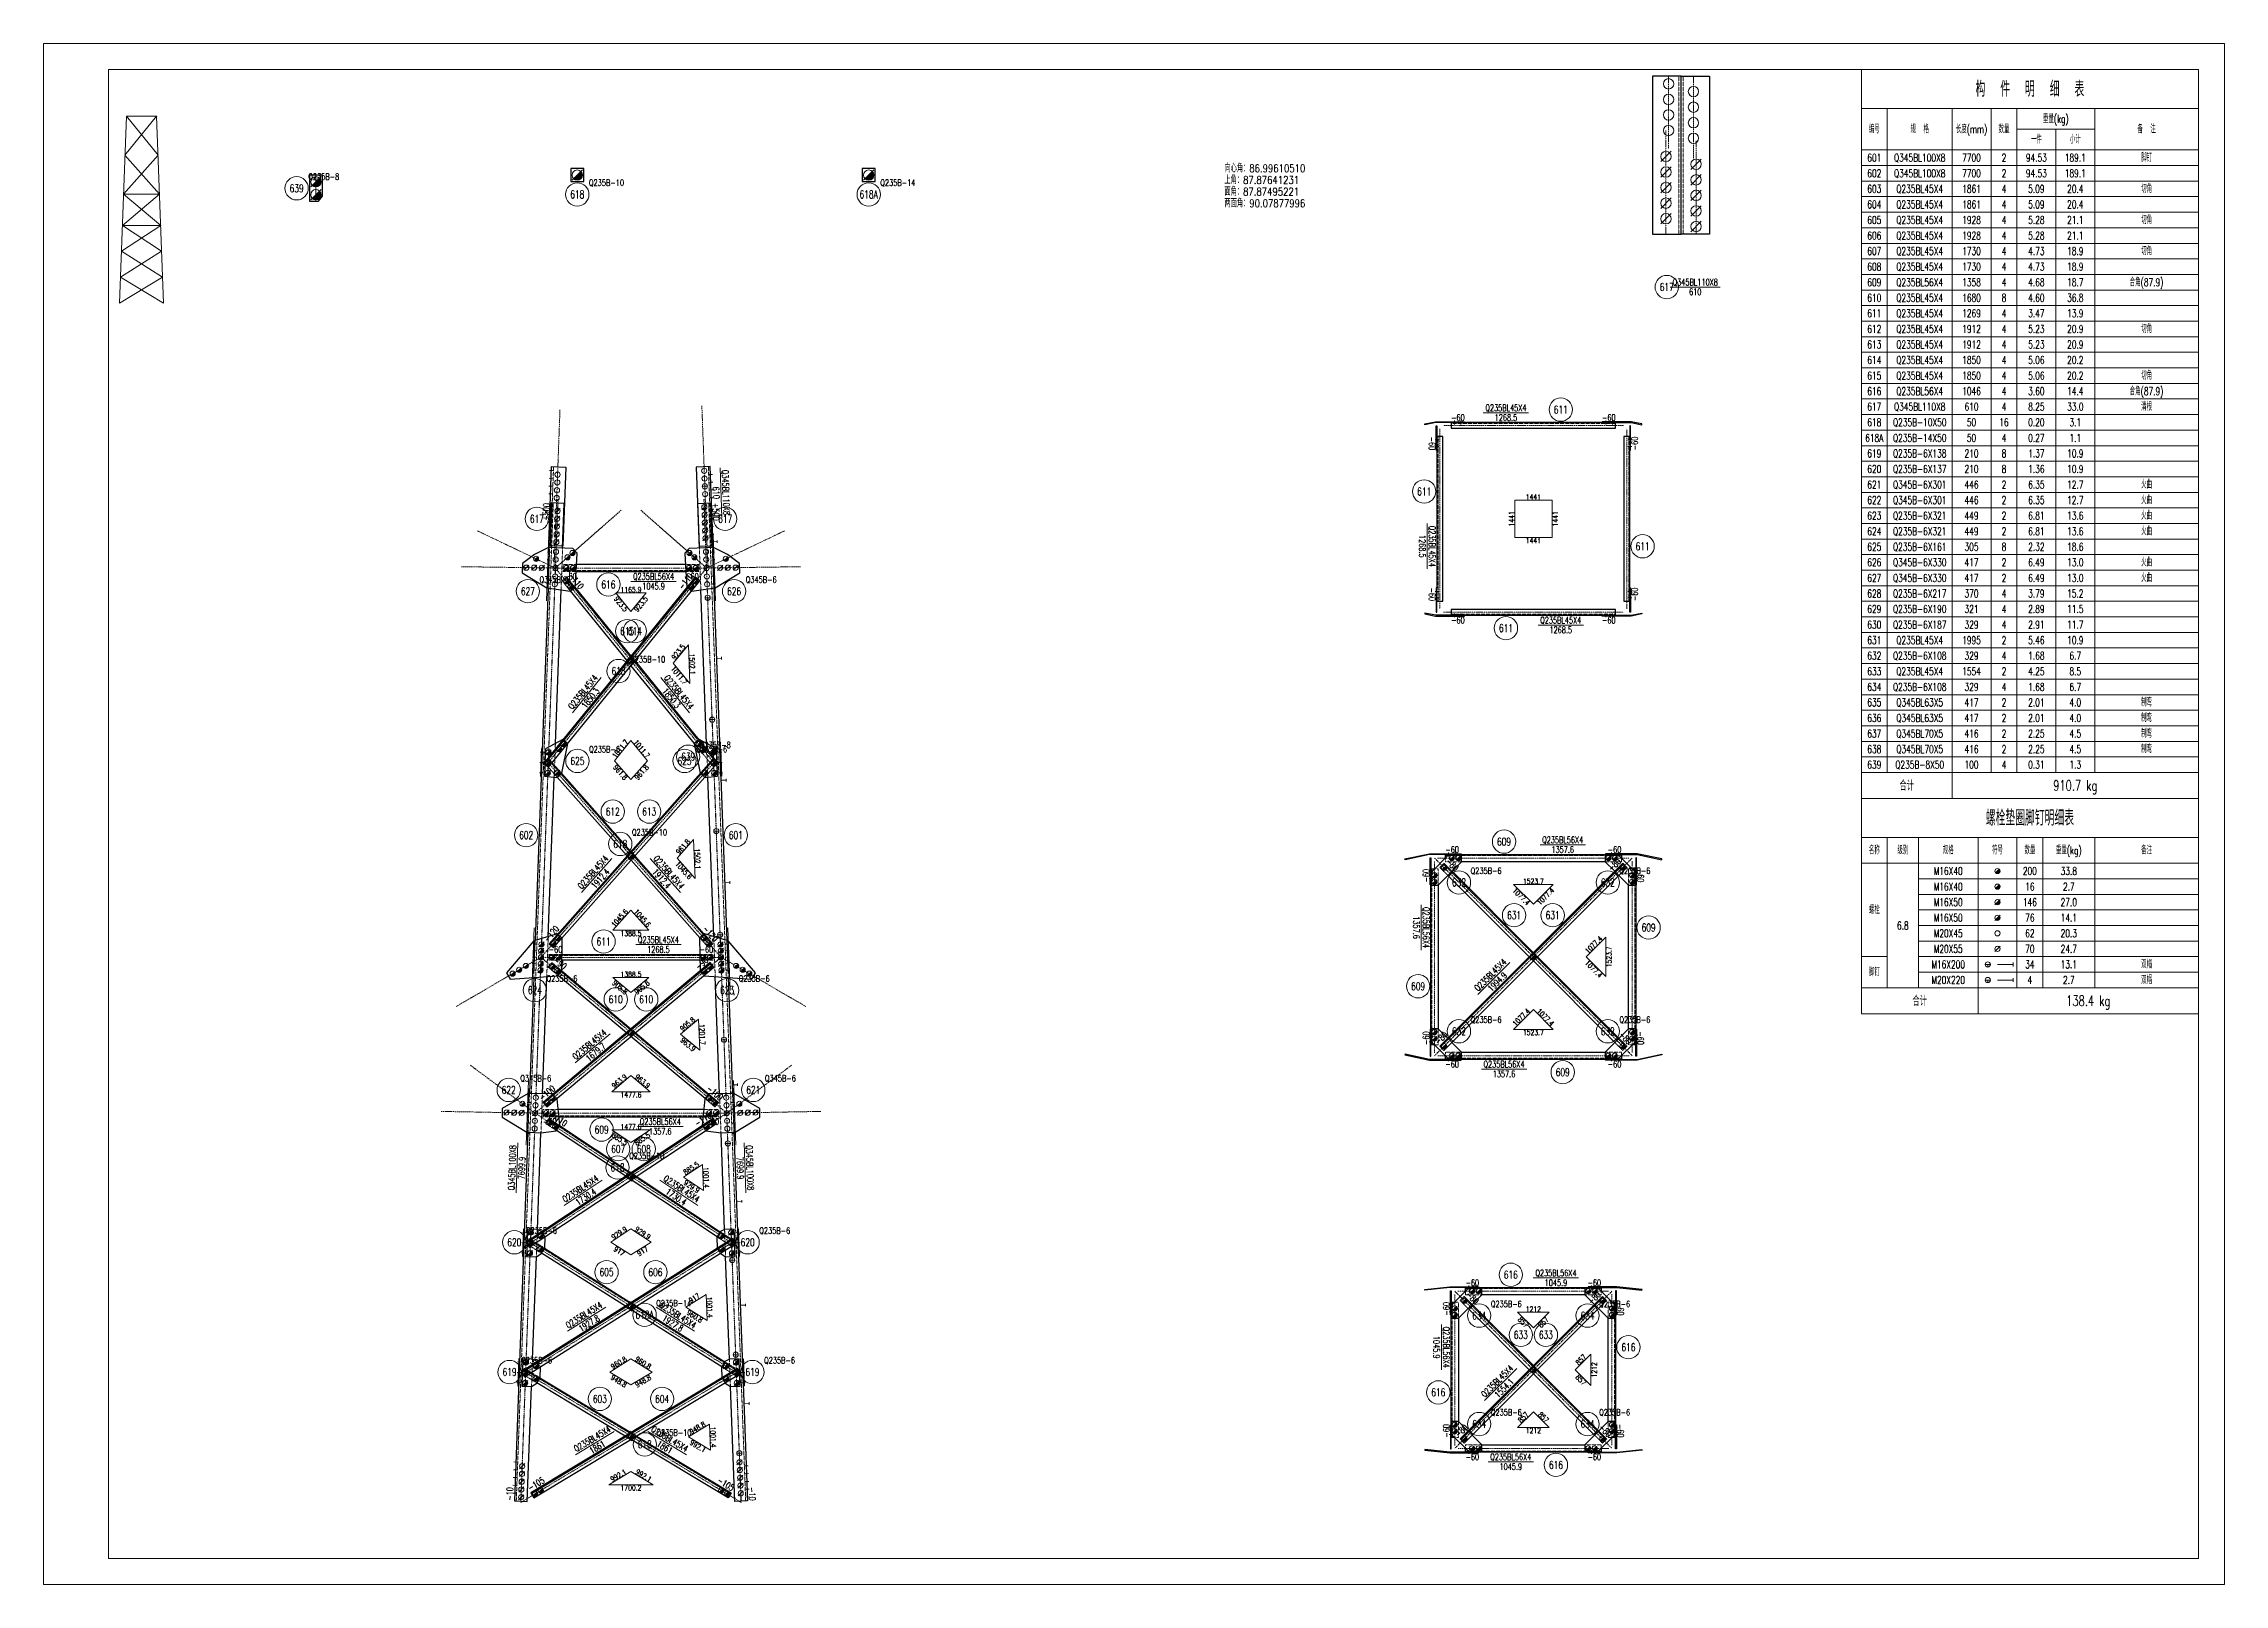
# Model space of a CAD drawing. Extents: x -13400 to 20340, y -61006 to 71674.
# Drawn here: x -13400 to 3420, y -12686 to -806 of the extents above; entities that cross this region are included whole.
import ezdxf
from ezdxf.enums import TextEntityAlignment as Align

# ---------------------------------------------------------------- set-up
doc = ezdxf.new("R2010")
doc.units = 0
doc.header["$MEASUREMENT"] = 0
doc.linetypes.add('Dash', pattern=[2.75, 2, -0.75])
doc.linetypes.add('DashDot', pattern=[15.6, 9, -3, 0.6, -3])
doc.layers.get('0').update_dxf_attribs({"linetype": 'CONTINUOUS', "lineweight": 25})
doc.styles.get("Standard").update_dxf_attribs({"font": 'simplex.shx', "width": 0.7, "height": 3, "bigfont": 'gbhzfs.shx'})

msp = doc.modelspace()

# ---------------------------------------------------------------- texts
at = {"color": 3, "linetype": 'Continuous', "lineweight": 13, "width": 0.7}
for s, height, p in [('构  件  明  细  表', 120, (1919.73684, -1156.00648)), ('重量(kg)', 60, (2119.73684, -1386.00648)), ('编号', 60, (719.73684, -1466.00648)), ('规  格', 60, (1069.73684, -1466.00648)), ('长度(mm)', 60, (1469.73684, -1466.00648)), ('数量', 60, (1719.73684, -1466.00648)), ('一件', 60, (1969.73684, -1546.00648)), ('小计', 60, (2269.73684, -1546.00648)), ('备  注', 60, (2819.73684, -1466.00648)), ('601', 60, (719.73684, -1686.00648)), ('Q345BL100X8', 60, (1069.73684, -1686.00648)), ('7700', 60, (1469.73684, -1686.00648)), ('2', 60, (1719.73684, -1686.00648)), ('94.53', 60, (1969.73684, -1686.00648)), ('189.1', 60, (2269.73684, -1686.00648)), ('脚钉', 60, (2819.73684, -1686.00648)), ('602', 60, (719.73684, -1806.00648)), ('Q345BL100X8', 60, (1069.73684, -1806.00648)), ('7700', 60, (1469.73684, -1806.00648)), ('2', 60, (1719.73684, -1806.00648)), ('94.53', 60, (1969.73684, -1806.00648)), ('189.1', 60, (2269.73684, -1806.00648)), ('603', 60, (719.73684, -1926.00648)), ('604', 60, (719.73684, -2046.00648)), ('Q235BL45X4', 60, (1069.73684, -1926.00648)), ('Q235BL45X4', 60, (1069.73684, -2046.00648)), ('1861', 60, (1469.73684, -1926.00648)), ('1861', 60, (1469.73684, -2046.00648)), ('4', 60, (1719.73684, -1926.00648)), ('4', 60, (1719.73684, -2046.00648)), ('5.09', 60, (1969.73684, -1926.00648)), ('5.09', 60, (1969.73684, -2046.00648)), ('20.4', 60, (2269.73684, -1926.00648)), ('20.4', 60, (2269.73684, -2046.00648)), ('切角', 60, (2819.73684, -1926.00648)), ('605', 60, (719.73684, -2166.00648)), ('Q235BL45X4', 60, (1069.73684, -2166.00648)), ('1928', 60, (1469.73684, -2166.00648)), ('4', 60, (1719.73684, -2166.00648)), ('5.28', 60, (1969.73684, -2166.00648)), ('21.1', 60, (2269.73684, -2166.00648)), ('切角', 60, (2819.73684, -2166.00648)), ('606', 60, (719.73684, -2286.00648)), ('Q235BL45X4', 60, (1069.73684, -2286.00648)), ('1928', 60, (1469.73684, -2286.00648)), ('4', 60, (1719.73684, -2286.00648)), ('5.28', 60, (1969.73684, -2286.00648)), ('21.1', 60, (2269.73684, -2286.00648)), ('607', 60, (719.73684, -2406.00648)), ('608', 60, (719.73684, -2526.00648)), ('Q235BL45X4', 60, (1069.73684, -2406.00648)), ('Q235BL45X4', 60, (1069.73684, -2526.00648)), ('1730', 60, (1469.73684, -2406.00648)), ('1730', 60, (1469.73684, -2526.00648)), ('4', 60, (1719.73684, -2406.00648)), ('4', 60, (1719.73684, -2526.00648)), ('4.73', 60, (1969.73684, -2406.00648)), ('4.73', 60, (1969.73684, -2526.00648)), ('18.9', 60, (2269.73684, -2406.00648)), ('18.9', 60, (2269.73684, -2526.00648)), ('切角', 60, (2819.73684, -2406.00648)), ('609', 60, (719.73684, -2646.00648)), ('Q235BL56X4', 60, (1069.73684, -2646.00648)), ('1358', 60, (1469.73684, -2646.00648)), ('4', 60, (1719.73684, -2646.00648)), ('4.68', 60, (1969.73684, -2646.00648)), ('18.7', 60, (2269.73684, -2646.00648)), ('合角(87.9)', 60, (2819.73684, -2646.00648)), ('610', 60, (719.73684, -2766.00648)), ('611', 60, (719.73684, -2886.00648)), ('Q235BL45X4', 60, (1069.73684, -2766.00648)), ('Q235BL45X4', 60, (1069.73684, -2886.00648)), ('1680', 60, (1469.73684, -2766.00648)), ('1269', 60, (1469.73684, -2886.00648)), ('8', 60, (1719.73684, -2766.00648)), ('4', 60, (1719.73684, -2886.00648)), ('4.60', 60, (1969.73684, -2766.00648)), ('3.47', 60, (1969.73684, -2886.00648)), ('36.8', 60, (2269.73684, -2766.00648)), ('13.9', 60, (2269.73684, -2886.00648)), ('612', 60, (719.73684, -3006.00648)), ('Q235BL45X4', 60, (1069.73684, -3006.00648)), ('1912', 60, (1469.73684, -3006.00648)), ('4', 60, (1719.73684, -3006.00648)), ('5.23', 60, (1969.73684, -3006.00648)), ('20.9', 60, (2269.73684, -3006.00648)), ('切角', 60, (2819.73684, -3006.00648)), ('613', 60, (719.73684, -3126.00648)), ('Q235BL45X4', 60, (1069.73684, -3126.00648)), ('1912', 60, (1469.73684, -3126.00648)), ('4', 60, (1719.73684, -3126.00648)), ('5.23', 60, (1969.73684, -3126.00648)), ('20.9', 60, (2269.73684, -3126.00648)), ('614', 60, (719.73684, -3246.00648)), ('615', 60, (719.73684, -3366.00648)), ('Q235BL45X4', 60, (1069.73684, -3246.00648)), ('Q235BL45X4', 60, (1069.73684, -3366.00648)), ('1850', 60, (1469.73684, -3246.00648)), ('1850', 60, (1469.73684, -3366.00648)), ('4', 60, (1719.73684, -3246.00648)), ('4', 60, (1719.73684, -3366.00648)), ('5.06', 60, (1969.73684, -3246.00648)), ('5.06', 60, (1969.73684, -3366.00648)), ('20.2', 60, (2269.73684, -3246.00648)), ('20.2', 60, (2269.73684, -3366.00648)), ('切角', 60, (2819.73684, -3366.00648)), ('616', 60, (719.73684, -3486.00648)), ('Q235BL56X4', 60, (1069.73684, -3486.00648)), ('1046', 60, (1469.73684, -3486.00648)), ('4', 60, (1719.73684, -3486.00648)), ('3.60', 60, (1969.73684, -3486.00648)), ('14.4', 60, (2269.73684, -3486.00648)), ('合角(87.9)', 60, (2819.73684, -3486.00648)), ('617', 60, (719.73684, -3606.00648)), ('618', 60, (719.73684, -3726.00648)), ('Q235B-10X50', 60, (1069.73684, -3726.00648)), ('Q345BL110X8', 60, (1069.73684, -3606.00648)), ('610', 60, (1469.73684, -3606.00648)), ('50', 60, (1469.73684, -3726.00648)), ('16', 60, (1719.73684, -3726.00648)), ('4', 60, (1719.73684, -3606.00648)), ('8.25', 60, (1969.73684, -3606.00648)), ('0.20', 60, (1969.73684, -3726.00648)), ('33.0', 60, (2269.73684, -3606.00648)), ('3.1', 60, (2269.73684, -3726.00648)), ('清根', 60, (2819.73684, -3606.00648)), ('618A', 60, (719.73684, -3846.00648)), ('Q235B-14X50', 60, (1069.73684, -3846.00648)), ('50', 60, (1469.73684, -3846.00648)), ('4', 60, (1719.73684, -3846.00648)), ('0.27', 60, (1969.73684, -3846.00648)), ('1.1', 60, (2269.73684, -3846.00648)), ('619', 60, (719.73684, -3966.00648)), ('Q235B-6X138', 60, (1069.73684, -3966.00648)), ('210', 60, (1469.73684, -3966.00648)), ('8', 60, (1719.73684, -3966.00648)), ('1.37', 60, (1969.73684, -3966.00648)), ('10.9', 60, (2269.73684, -3966.00648)), ('620', 60, (719.73684, -4086.00648)), ('621', 60, (719.73684, -4206.00648)), ('Q235B-6X137', 60, (1069.73684, -4086.00648)), ('Q345B-6X301', 60, (1069.73684, -4206.00648)), ('210', 60, (1469.73684, -4086.00648)), ('446', 60, (1469.73684, -4206.00648)), ('8', 60, (1719.73684, -4086.00648)), ('2', 60, (1719.73684, -4206.00648)), ('6.35', 60, (1969.73684, -4206.00648)), ('1.36', 60, (1969.73684, -4086.00648)), ('10.9', 60, (2269.73684, -4086.00648)), ('12.7', 60, (2269.73684, -4206.00648)), ('火曲', 60, (2819.73684, -4206.00648)), ('622', 60, (719.73684, -4326.00648)), ('Q345B-6X301', 60, (1069.73684, -4326.00648)), ('446', 60, (1469.73684, -4326.00648)), ('2', 60, (1719.73684, -4326.00648)), ('6.35', 60, (1969.73684, -4326.00648)), ('12.7', 60, (2269.73684, -4326.00648)), ('火曲', 60, (2819.73684, -4326.00648)), ('623', 60, (719.73684, -4446.00648)), ('624', 60, (719.73684, -4566.00648)), ('Q235B-6X321', 60, (1069.73684, -4446.00648)), ('Q235B-6X321', 60, (1069.73684, -4566.00648)), ('449', 60, (1469.73684, -4446.00648)), ('449', 60, (1469.73684, -4566.00648)), ('2', 60, (1719.73684, -4446.00648)), ('2', 60, (1719.73684, -4566.00648)), ('6.81', 60, (1969.73684, -4446.00648)), ('6.81', 60, (1969.73684, -4566.00648)), ('13.6', 60, (2269.73684, -4446.00648)), ('13.6', 60, (2269.73684, -4566.00648)), ('火曲', 60, (2819.73684, -4446.00648)), ('火曲', 60, (2819.73684, -4566.00648)), ('625', 60, (719.73684, -4686.00648)), ('Q235B-6X161', 60, (1069.73684, -4686.00648)), ('305', 60, (1469.73684, -4686.00648)), ('8', 60, (1719.73684, -4686.00648)), ('2.32', 60, (1969.73684, -4686.00648)), ('18.6', 60, (2269.73684, -4686.00648)), ('626', 60, (719.73684, -4806.00648)), ('Q345B-6X330', 60, (1069.73684, -4806.00648)), ('417', 60, (1469.73684, -4806.00648)), ('2', 60, (1719.73684, -4806.00648)), ('6.49', 60, (1969.73684, -4806.00648)), ('13.0', 60, (2269.73684, -4806.00648)), ('火曲', 60, (2819.73684, -4806.00648)), ('627', 60, (719.73684, -4926.00648)), ('628', 60, (719.73684, -5046.00648)), ('Q345B-6X330', 60, (1069.73684, -4926.00648)), ('Q235B-6X217', 60, (1069.73684, -5046.00648)), ('417', 60, (1469.73684, -4926.00648)), ('370', 60, (1469.73684, -5046.00648)), ('2', 60, (1719.73684, -4926.00648)), ('4', 60, (1719.73684, -5046.00648)), ('3.79', 60, (1969.73684, -5046.00648)), ('6.49', 60, (1969.73684, -4926.00648)), ('13.0', 60, (2269.73684, -4926.00648)), ('15.2', 60, (2269.73684, -5046.00648)), ('火曲', 60, (2819.73684, -4926.00648)), ('629', 60, (719.73684, -5166.00648)), ('Q235B-6X190', 60, (1069.73684, -5166.00648)), ('321', 60, (1469.73684, -5166.00648)), ('4', 60, (1719.73684, -5166.00648)), ('2.89', 60, (1969.73684, -5166.00648)), ('11.5', 60, (2269.73684, -5166.00648)), ('630', 60, (719.73684, -5286.00648)), ('631', 60, (719.73684, -5406.00648)), ('Q235B-6X187', 60, (1069.73684, -5286.00648)), ('Q235BL45X4', 60, (1069.73684, -5406.00648)), ('1995', 60, (1469.73684, -5406.00648)), ('329', 60, (1469.73684, -5286.00648)), ('4', 60, (1719.73684, -5286.00648)), ('2', 60, (1719.73684, -5406.00648)), ('2.91', 60, (1969.73684, -5286.00648)), ('5.46', 60, (1969.73684, -5406.00648)), ('11.7', 60, (2269.73684, -5286.00648)), ('10.9', 60, (2269.73684, -5406.00648)), ('632', 60, (719.73684, -5526.00648)), ('Q235B-6X108', 60, (1069.73684, -5526.00648)), ('329', 60, (1469.73684, -5526.00648)), ('4', 60, (1719.73684, -5526.00648)), ('1.68', 60, (1969.73684, -5526.00648)), ('6.7', 60, (2269.73684, -5526.00648)), ('633', 60, (719.73684, -5646.00648)), ('Q235BL45X4', 60, (1069.73684, -5646.00648)), ('1554', 60, (1469.73684, -5646.00648)), ('2', 60, (1719.73684, -5646.00648)), ('4.25', 60, (1969.73684, -5646.00648)), ('8.5', 60, (2269.73684, -5646.00648)), ('634', 60, (719.73684, -5766.00648)), ('635', 60, (719.73684, -5886.00648)), ('Q235B-6X108', 60, (1069.73684, -5766.00648)), ('Q345BL63X5', 60, (1069.73684, -5886.00648)), ('329', 60, (1469.73684, -5766.00648)), ('417', 60, (1469.73684, -5886.00648)), ('4', 60, (1719.73684, -5766.00648)), ('2', 60, (1719.73684, -5886.00648)), ('2.01', 60, (1969.73684, -5886.00648)), ('1.68', 60, (1969.73684, -5766.00648)), ('4.0', 60, (2269.73684, -5886.00648)), ('6.7', 60, (2269.73684, -5766.00648)), ('制弯', 60, (2819.73684, -5886.00648)), ('636', 60, (719.73684, -6006.00648)), ('Q345BL63X5', 60, (1069.73684, -6006.00648)), ('417', 60, (1469.73684, -6006.00648)), ('2', 60, (1719.73684, -6006.00648)), ('2.01', 60, (1969.73684, -6006.00648)), ('4.0', 60, (2269.73684, -6006.00648)), ('制弯', 60, (2819.73684, -6006.00648)), ('637', 60, (719.73684, -6126.00648)), ('638', 60, (719.73684, -6246.00648)), ('Q345BL70X5', 60, (1069.73684, -6126.00648)), ('Q345BL70X5', 60, (1069.73684, -6246.00648)), ('416', 60, (1469.73684, -6126.00648)), ('416', 60, (1469.73684, -6246.00648)), ('2', 60, (1719.73684, -6126.00648)), ('2', 60, (1719.73684, -6246.00648)), ('2.25', 60, (1969.73684, -6126.00648)), ('2.25', 60, (1969.73684, -6246.00648)), ('4.5', 60, (2269.73684, -6126.00648)), ('4.5', 60, (2269.73684, -6246.00648)), ('制弯', 60, (2819.73684, -6126.00648)), ('制弯', 60, (2819.73684, -6246.00648)), ('639', 60, (719.73684, -6366.00648)), ('Q235B-8X50', 60, (1069.73684, -6366.00648)), ('100', 60, (1469.73684, -6366.00648)), ('4', 60, (1719.73684, -6366.00648)), ('0.31', 60, (1969.73684, -6366.00648)), ('1.3', 60, (2269.73684, -6366.00648)), ('合计', 80, (969.73684, -6526.00648)), ('910.7 kg', 80, (2269.73684, -6526.00648)), ('螺栓垫圈脚钉明细表', 120, (1919.73684, -6776.00648)), ('名称', 60, (719.73684, -7026.00648)), ('级别', 60, (939.73684, -7026.00648)), ('规格', 60, (1289.73684, -7026.00648)), ('符号', 60, (1669.73684, -7026.00648)), ('数量', 60, (1919.73684, -7026.00648)), ('重量(kg)', 60, (2219.73684, -7026.00648)), ('备注', 60, (2819.73684, -7026.00648)), ('M16X40', 60, (1289.73684, -7186.00648)), ('200', 60, (1919.73684, -7186.00648)), ('33.8', 60, (2219.73684, -7186.00648)), ('M16X40', 60, (1289.73684, -7306.00648)), ('M16X50', 60, (1289.73684, -7426.00648)), ('146', 60, (1919.73684, -7426.00648)), ('16', 60, (1919.73684, -7306.00648)), ('27.0', 60, (2219.73684, -7426.00648)), ('2.7', 60, (2219.73684, -7306.00648)), ('螺栓', 60, (719.73684, -7486.00648)), ('M16X50', 60, (1289.73684, -7546.00648)), ('76', 60, (1919.73684, -7546.00648)), ('14.1', 60, (2219.73684, -7546.00648)), ('6.8', 60, (939.73684, -7606.00648)), ('M20X45', 60, (1289.73684, -7666.00648)), ('62', 60, (1919.73684, -7666.00648)), ('20.3', 60, (2219.73684, -7666.00648)), ('M16X200', 60, (1289.73684, -7906.00648)), ('M20X55', 60, (1289.73684, -7786.00648)), ('70', 60, (1919.73684, -7786.00648)), ('34', 60, (1919.73684, -7906.00648)), ('24.7', 60, (2219.73684, -7786.00648)), ('13.1', 60, (2219.73684, -7906.00648)), ('双帽', 60, (2819.73684, -7906.00648)), ('脚钉', 60, (719.73684, -7966.00648)), ('M20X220', 60, (1289.73684, -8026.00648)), ('4', 60, (1919.73684, -8026.00648)), ('2.7', 60, (2219.73684, -8026.00648)), ('双帽', 60, (2819.73684, -8026.00648)), ('合计', 80, (1069.73684, -8186.00648)), ('138.4 kg', 80, (2369.73684, -8186.00648))]:
    msp.add_text(s, height=height, dxfattribs=at).set_placement(p, align=Align.MIDDLE_CENTER)
at = {"color": 7, "linetype": 'Continuous', "lineweight": 13, "width": 0.7}
for s, p in [('Q235B-8', (-11358.60141, -1831.37874)), ('Q235B-10', (-9194.18386, -1878.87874)), ('Q235B-14', (-6946.65983, -1878.87874)), ('Q345B-6', (-9575.22078, -4938.31566)), ('Q345B-6', (-7984.71033, -4938.31566)), ('Q235B-10', (-8876.16796, -5553.87985)), ('Q235B-6', (-9193.11779, -6247.09657)), ('Q235B-6', (-8366.80884, -6247.08872)), ('Q235B-8', (-8338.54985, -6214.50196)), ('Q235B-10', (-8862.27095, -6886.84228)), ('Q235B-6', (-2393.78873, -7183.98056)), ('Q235B-6', (-1246.14238, -7183.98056)), ('Q235B-6', (-9521.46205, -8014.56894)), ('Q235B-6', (-8038.46906, -8014.56894)), ('Q235B-6', (-2393.78873, -8331.62691)), ('Q235B-6', (-1246.14238, -8331.62691)), ('Q345B-6', (-9723.30108, -8783.46918)), ('Q345B-6', (-7836.63003, -8783.46918)), ('Q235B-10', (-8883.46968, -9381.92238)), ('Q235B-6', (-9679.77693, -9958.30811)), ('Q235B-6', (-7880.15418, -9958.30811)), ('Q235B-14', (-8675.04073, -10517.64395)), ('Q235B-6', (-2237.94312, -10523.75455)), ('Q235B-6', (-1401.98799, -10523.75455)), ('Q235B-6', (-9716.88302, -10958.9963)), ('Q235B-6', (-7843.04808, -10958.9963)), ('Q235B-6', (-2237.94312, -11359.70969)), ('Q235B-6', (-1401.98799, -11359.70969)), ('Q235B-10', (-8673.66992, -11516.72963))]:
    msp.add_text(s, height=48, dxfattribs=at).set_placement(p, align=Align.MIDDLE_LEFT)
at = {"color": 7, "linetype": 'Continuous', "lineweight": 13, "width": 0.8}
for s, p in [('上角：87.87641231', (-4292.92245, -1905.69453)), ('向心角：86.99610510', (-4292.92245, -1815.69453)), ('面角：87.87495221', (-4292.92245, -1995.69453)), ('两面角：90.07877996', (-4292.92245, -2085.69453))]:
    msp.add_text(s, height=60, dxfattribs=at).set_placement(p, align=Align.BOTTOM_LEFT)
at = {"color": 7, "linetype": 'Continuous', "lineweight": 13, "width": 0.7}
for s, height, p in [('639', 60, (-11448.60141, -1921.37874)), ('618', 60, (-9284.18386, -1968.87874)), ('618A', 60, (-7036.65983, -1968.87874)), ('617', 60, (-881.17919, -2682.751)), ('Q345BL110X8', 50, (-661.17919, -2645.251)), ('610', 50, (-661.17919, -2720.251)), ('-60', 50, (-2491.72867, -3689.4679)), ('Q235BL45X4', 50, (-2121.38659, -3614.4679)), ('1268.5', 50, (-2121.38659, -3689.4679)), ('611', 60, (-1698.54451, -3627.9679)), ('-60', 50, (-1328.20243, -3689.4679)), ('611', 60, (-2752.44801, -4259.02932)), ('617', 60, (-9595.95731, -4470.42042)), ('617', 60, (-8143.9738, -4470.42042)), ('611', 60, (-1067.4831, -4681.8714)), ('627', 60, (-9665.22078, -5028.31566)), ('-60', 50, (-9340.41038, -4914.82433)), ('616', 60, (-9044.2805, -4976.32433)), ('Q235BL56X4', 50, (-8695.65061, -4914.82433)), ('1045.9', 50, (-8695.65061, -4989.82433)), ('-60', 50, (-8399.52072, -4914.82433)), ('626', 60, (-8074.71033, -5028.31566)), ('615', 60, (-8899.55043, -5336.00499)), ('614', 60, (-8840.37727, -5336.00386)), ('-60', 50, (-2491.72867, -5251.43281)), ('611', 60, (-2121.38659, -5312.93281)), ('Q235BL45X4', 50, (-1698.54451, -5251.43281)), ('1268.5', 50, (-1698.54451, -5326.43281)), ('-60', 50, (-1328.20243, -5251.43281)), ('618', 60, (-8966.16796, -5643.87985)), ('625', 60, (-9283.11779, -6337.09657)), ('625', 60, (-8456.80884, -6337.08872)), ('639', 60, (-8428.54985, -6304.50196)), ('612', 60, (-9010.68767, -6727.31439)), ('613', 60, (-8729.25084, -6727.32273)), ('602', 60, (-9678.38746, -6909.01933)), ('601', 60, (-8061.54364, -6909.01933)), ('618', 60, (-8952.27095, -6976.84228)), ('-60', 50, (-2536.25599, -7020.44068)), ('609', 60, (-2136.22903, -6958.94068)), ('Q235BL56X4', 50, (-1683.70207, -6945.44068)), ('1357.6', 50, (-1683.70207, -7020.44068)), ('-60', 50, (-1283.67512, -7020.44068)), ('632', 60, (-2483.78873, -7273.98056)), ('632', 60, (-1336.14238, -7273.98056)), ('631', 60, (-2058.7967, -7526.43854)), ('631', 60, (-1761.13441, -7526.43854)), ('611', 60, (-9081.38659, -7729.38891)), ('Q235BL45X4', 50, (-8658.54451, -7715.88891)), ('609', 60, (-1021.1025, -7621.54026)), ('-60', 50, (-9451.72867, -7790.88891)), ('1268.5', 50, (-8658.54451, -7790.88891)), ('-60', 50, (-8288.20243, -7790.88891)), ('609', 60, (-2798.82861, -8074.06722)), ('624', 60, (-9611.46205, -8104.56894)), ('610', 60, (-8987.74779, -8175.28101)), ('610', 60, (-8752.18331, -8175.28101)), ('623', 60, (-8128.46906, -8104.56894)), ('632', 60, (-2483.78873, -8421.62691)), ('632', 60, (-1336.14238, -8421.62691)), ('-60', 50, (-2536.25599, -8675.16679)), ('Q235BL56X4', 50, (-2136.22903, -8675.16679)), ('1357.6', 50, (-2136.22903, -8750.16679)), ('609', 60, (-1683.70207, -8736.66679)), ('-60', 50, (-1283.67512, -8675.16679)), ('622', 60, (-9813.30108, -8873.46918)), ('621', 60, (-7926.63003, -8873.46918)), ('-60', 50, (-9496.25599, -9117.71474)), ('609', 60, (-9096.22903, -9179.21474)), ('Q235BL56X4', 50, (-8643.70207, -9117.71474)), ('1357.6', 50, (-8643.70207, -9192.71474)), ('-60', 50, (-8243.67512, -9117.71474)), ('607', 60, (-8968.46763, -9329.00471)), ('608', 60, (-8771.45927, -9329.00249)), ('618', 60, (-8973.46968, -9471.92238)), ('620', 60, (-9769.77693, -10048.30811)), ('620', 60, (-7970.15418, -10048.30811)), ('605', 60, (-9058.26464, -10278.79221)), ('606', 60, (-8681.66647, -10278.79221)), ('-60', 50, (-2380.41038, -10360.21467)), ('616', 60, (-2084.2805, -10298.71467)), ('Q235BL56X4', 50, (-1735.65061, -10285.21467)), ('1045.9', 50, (-1735.65061, -10360.21467)), ('-60', 50, (-1439.52072, -10360.21467)), ('618A', 60, (-8765.04073, -10607.64395)), ('634', 60, (-2327.94312, -10613.75455)), ('634', 60, (-1491.98799, -10613.75455)), ('633', 60, (-2006.84816, -10762.31546)), ('633', 60, (-1813.08295, -10762.31546)), ('616', 60, (-1176.94811, -10857.41718)), ('619', 60, (-9806.88302, -11048.9963)), ('619', 60, (-7933.04808, -11048.9963)), ('603', 60, (-9109.97936, -11255.97465)), ('604', 60, (-8629.96157, -11255.98056)), ('616', 60, (-2642.983, -11206.04706)), ('634', 60, (-2327.94312, -11449.70969)), ('634', 60, (-1491.98799, -11449.70969)), ('618', 60, (-8763.66992, -11606.72963)), ('-60', 50, (-2380.41038, -11703.24957)), ('Q235BL56X4', 50, (-2084.2805, -11703.24957)), ('1045.9', 50, (-2084.2805, -11778.24957)), ('616', 60, (-1735.65061, -11764.74957)), ('-60', 50, (-1439.52072, -11703.24957))]:
    msp.add_text(s, height=height, dxfattribs=at).set_placement(p, align=Align.MIDDLE_CENTER)
for s, rotation, p in [('-60', 270, (-2690.94801, -3888.68724)), ('-60', 90, (-1128.9831, -3888.68724)), ('Q345BL110X8', 272.123587689, (-8138.01797, -4266.71676)), ('+500', 87.876412311, (-9524.41659, -4416.37732)), ('+500', 272.123587689, (-8215.51451, -4416.37732)), ('610', 272.123587689, (-8212.96646, -4269.4959)), ('Q235BL45X4', 270, (-2690.94801, -4681.8714)), ('1268.5', 270, (-2765.94801, -4681.8714)), ('-110', 309.138896675, (-9292.36831, -4950.74567)), ('-110', 50.861103325, (-8447.56207, -4950.74783)), ('-60', 270, (-2690.94801, -5052.21347)), ('-60', 90, (-1128.9831, -5052.21347)), ('Q235BL45X4', 50.861103325, (-9240.14698, -5805.85088)), ('Q235BL45X4', 309.138896675, (-8499.77729, -5805.85622)), ('1850.3', 50.861103325, (-9181.97562, -5853.19107)), ('1850.3', 309.138896675, (-8557.94748, -5853.19785)), ('Q235BL45X4', 48.395981708, (-9162.60853, -7195.02432)), ('1912.4', 48.395981708, (-9106.52716, -7244.82272)), ('1912.4', 311.604018292, (-8633.40765, -7244.81855)), ('Q235BL45X4', 311.604018292, (-8577.32628, -7195.02015)), ('-60', 90, (-2737.32861, -7221.5133)), ('-80', 315, (-2535.357, -7136.85237)), ('-80', 45, (-1284.57411, -7136.85237)), ('-60', 270, (-1082.6025, -7221.5133)), ('1357.6', 270, (-2812.32861, -7621.54026)), ('Q235BL56X4', 270, (-2737.32861, -7621.54026)), ('-120', 48.395981708, (-9483.3117, -7669.14541)), ('-120', 311.604018292, (-8256.61941, -7669.14541)), ('-90', 320.038708136, (-9416.14815, -7896.54043)), ('-90', 39.961291864, (-8323.78295, -7896.54043)), ('Q235BL45X4', 45, (-2240.87669, -7987.08894)), ('1994.9', 45, (-2187.84368, -8040.12195)), ('Q235BL45X4', 39.961291864, (-9189.99483, -8524.53173)), ('1679.7', 39.961291864, (-9141.82459, -8582.01762)), ('-60', 90, (-2737.32861, -8474.09417)), ('-80', 45, (-2620.91692, -8473.19518)), ('-80', 315, (-1199.01419, -8473.19518)), ('-60', 270, (-1082.6025, -8474.09417)), ('-100', 39.961291864, (-9517.31197, -8896.6569)), ('-100', 320.038708136, (-8222.61914, -8896.6569)), ('-110', 326.548984728, (-9425.22289, -9100.95568)), ('-110', 33.451015272, (-8314.70849, -9100.95642)), ('Q345BL100X8', 87.876412311, (-9786.98516, -9473.39191)), ('7699.9', 87.876412311, (-9712.03667, -9476.17105)), ('7699.9', 272.123587689, (-8027.89444, -9476.17105)), ('Q345BL100X8', 272.123587689, (-7952.94595, -9473.39191)), ('Q235BL45X4', 33.451015272, (-9260.15632, -9635.68339)), ('Q235BL45X4', 326.548984728, (-8479.76559, -9635.6889)), ('1730.4', 33.451015272, (-9218.81453, -9698.26019)), ('1730.4', 326.548984728, (-8521.10656, -9698.26625)), ('Q235BL45X4', 32.202710871, (-9232.59669, -10609.81361)), ('Q235BL45X4', 327.797289129, (-8507.33442, -10609.81361)), ('-60', 90, (-2581.483, -10561.28729)), ('-80', 315, (-2379.51139, -10476.62636)), ('-80', 45, (-1440.41971, -10476.62636)), ('-60', 270, (-1238.44811, -10561.28729)), ('1927.8', 32.202710871, (-9192.62796, -10673.27621)), ('1927.8', 327.797289129, (-8547.30314, -10673.27621)), ('Q235BL56X4', 270, (-2581.483, -10857.41718)), ('1045.9', 270, (-2656.483, -10857.41718)), ('Q235BL45X4', 45, (-2188.92816, -11119.06879)), ('1554.1', 45, (-2135.89515, -11172.10179)), ('Q235BL45X4', 31.035173124, (-9168.44278, -11564.22743)), ('1861', 31.035173124, (-9129.77547, -11628.49125)), ('Q235BL45X4', 328.964826876, (-8571.49324, -11564.22447)), ('1861', 328.964826876, (-8610.16055, -11628.4883)), ('-60', 90, (-2581.483, -11502.17695)), ('-80', 45, (-2465.07131, -11501.27796)), ('-80', 315, (-1354.85979, -11501.27796)), ('-60', 270, (-1238.44811, -11502.17695)), ('-105', 31.035173124, (-9601.31699, -11912.21611)), ('-105', 328.964826876, (-8138.61411, -11912.21611)), ('-10', 87.876412311, (-9805.19824, -11988.57993)), ('-10', 272.123587689, (-7934.73287, -11988.57993))]:
    msp.add_text(s, height=50, rotation=rotation, dxfattribs=at).set_placement(p, align=Align.MIDDLE_CENTER)
at = {"color": 7, "linetype": 'Continuous', "lineweight": 20, "width": 0.7}
for s, p in [('1441', (-1909.96555, -4302.35386)), ('1441', (-1909.96555, -4638.54685)), ('1523.7', (-1909.96555, -7265.10416)), ('1388.5', (-8869.96555, -7666.89373)), ('1388.5', (-8869.96555, -7982.52414)), ('1523.7', (-1909.96555, -8430.50331)), ('1212', (-1909.96555, -10563.31932)), ('1212', (-1909.96555, -11500.14491)), ('1700.2', (-8869.96555, -11941.87735))]:
    msp.add_text(s, height=40, dxfattribs=at).set_placement(p, align=Align.MIDDLE_CENTER)
for s, rotation, p in [('1441', 90, (-2078.06204, -4470.45036)), ('1441', 90, (-1741.86906, -4470.45036)), ('1165.9', 359.999928054, (-8869.96517, -5016.34187)), ('923.5', 309.138956616, (-8946.87438, -5127.12253)), ('923.5', 50.861103325, (-8793.05577, -5127.12266)), ('923.5', 50.861103325, (-8504.53912, -5497.10018)), ('1502.1', 272.123587689, (-8398.0805, -5589.831)), ('1011.7', 309.138841958, (-8498.97322, -5677.50095)), ('1011.7', 50.861103325, (-8952.44042, -6243.62816)), ('1011.7', 309.138841958, (-8787.48995, -6243.62802)), ('961.8', 311.604018292, (-8951.77175, -6425.1015)), ('961.8', 48.396047794, (-8788.15887, -6425.10132)), ('961.8', 48.396047794, (-8468.62001, -6998.39348)), ('1502.1', 272.123587689, (-8357.26412, -7091.62531)), ('1045.6', 311.604018292, (-8463.05407, -7180.36782)), ('1077.4', 315, (-2003.12242, -7382.26103)), ('1077.4', 45, (-1816.80869, -7382.26103)), ('1045.6', 48.395981708, (-8957.3379, -7548.77255)), ('1045.6', 311.604018292, (-8782.5932, -7548.77255)), ('1077.4', 45, (-1444.42285, -7754.64687)), ('1077.4', 315, (-1444.42285, -7940.96061)), ('1523.7', 90, (-1327.26598, -7847.80374)), ('905.8', 320.038708136, (-8954.80634, -8083.09533)), ('905.8', 39.961291864, (-8785.12476, -8083.09533)), ('905.8', 39.961291864, (-8433.80611, -8366.52459)), ('1201.7', 272.123587689, (-8320.52907, -8445.93762)), ('1077.4', 45, (-2003.12242, -8313.34644)), ('1077.4', 315, (-1816.80869, -8313.34644)), ('963.9', 320.038708136, (-8429.35337, -8523.39814)), ('963.9', 39.961283853, (-8959.25907, -8806.82732)), ('1477.6', 359.999992964, (-8869.96555, -8911.12968)), ('963.9', 320.038708136, (-8780.67203, -8806.82734)), ('885.5', 326.549004801, (-8957.07381, -9251.20435)), ('1477.6', 359.999992964, (-8869.96544, -9158.37111)), ('885.5', 33.451015272, (-8782.85698, -9251.20437)), ('885.5', 33.451015272, (-8405.39921, -9478.00537)), ('929.9', 326.548970394, (-8401.6886, -9618.12331)), ('1001.4', 272.123587689, (-8290.59671, -9548.40075)), ('929.9', 33.451015272, (-8960.78445, -9976.82971)), ('917', 327.797289129, (-8960.34512, -10117.28842)), ('929.9', 326.548970394, (-8779.1464, -9976.82969)), ('917', 32.202726338, (-8779.58582, -10117.28838)), ('960.8', 327.797289129, (-8377.74884, -10619.30501)), ('917', 32.202726338, (-8381.45946, -10478.6201)), ('1001.4', 272.123587689, (-8263.38568, -10549.24169)), ('857', 315, (-1987.53786, -10664.89163)), ('857', 45, (-1832.39325, -10664.89163)), ('857', 45, (-1543.12507, -10954.15981)), ('948.8', 328.964826876, (-8963.63936, -11118.50403)), ('960.8', 32.202710871, (-8964.05581, -10977.51062)), ('960.8', 327.797289129, (-8775.8753, -10977.51062)), ('948.8', 31.035173124, (-8776.29175, -11118.50403)), ('857', 315, (-1543.12507, -11109.30443)), ('1212', 90, (-1441.55276, -11031.73212)), ('857', 45, (-1987.53786, -11398.57261)), ('857', 315, (-1832.39325, -11398.57261)), ('948.8', 31.035173124, (-8357.54247, -11479.24319)), ('992.1', 328.964826876, (-8353.83186, -11620.44085)), ('1001.4', 272.123587689, (-8236.17454, -11550.06903)), ('992.1', 31.035173124, (-8967.34997, -11846.16219)), ('992.1', 328.964826876, (-8772.58114, -11846.16219))]:
    msp.add_text(s, height=40, rotation=rotation, dxfattribs=at).set_placement(p, align=Align.MIDDLE_CENTER)

# ---------------------------------------------------------------- blocks, each defined once
blk = doc.blocks.new('M16X40S')
at = {"color": 3, "linetype": 'Continuous', "lineweight": 13}
blk.add_line((-0.707, -0.707), (0.707, 0.707), dxfattribs=at)
blk.add_circle((0, 0), 1, dxfattribs=at)
for radius in [0.9, 0.8, 0.7, 0.6, 0.5, 0.4, 0.3, 0.2, 0.1]:
    blk.add_arc((0, 0), radius, 225, 45, dxfattribs=at)
blk = doc.blocks.new('M16X50S')
at = {"color": 3, "linetype": 'Continuous', "lineweight": 13}
blk.add_line((-1, -1), (1, 1), dxfattribs=at)
blk.add_circle((0, 0), 1, dxfattribs=at)
for radius in [0.9, 0.8, 0.7, 0.6, 0.5, 0.4, 0.3, 0.2, 0.1]:
    blk.add_arc((0, 0), radius, 225, 45, dxfattribs=at)
blk = doc.blocks.new('M20X45S')
at = {"color": 3, "linetype": 'Continuous', "lineweight": 13}
blk.add_circle((0, 0), 1, dxfattribs=at)
blk = doc.blocks.new('M20X55S')
at = {"color": 3, "linetype": 'Continuous', "lineweight": 13}
blk.add_line((-1, -1), (1, 1), dxfattribs=at)
blk.add_circle((0, 0), 1, dxfattribs=at)
blk = doc.blocks.new('StepBoltML')
at = {"color": 3, "linetype": 'Continuous', "lineweight": 13}
for p, q in [((-4.75, 0), (-2.75, 0)), ((-3.75, 0), (-3.75, -1)), ((0, 0), (6, 0)), ((6, -0.75), (6, 0.75))]:
    blk.add_line(p, q, dxfattribs=at)
blk.add_circle((-3.75, 0), 1, dxfattribs=at)
blk = doc.blocks.new('StepBolt')
at = {"color": 3, "linetype": 'Continuous', "lineweight": 13}
for p, q in [((-1, 0), (1, 0)), ((0, 0), (0, -1))]:
    blk.add_line(p, q, dxfattribs=at)
blk.add_circle((0, 0), 1, dxfattribs=at)

# ---------------------------------------------------------------- linework, layer by layer
at = {"color": 7, "linetype": 'Continuous', "lineweight": 18}
for p, q in [((-13400.26316, -806.00648), (3419.73684, -806.00648)), ((-13400.26316, -12686.00648), (-13400.26316, -806.00648)), ((3419.73684, -12686.00648), (3419.73684, -806.00648)), ((-12900.26316, -1006.00648), (3219.73684, -1006.00648)), ((-12900.26316, -12486.00648), (-12900.26316, -1006.00648)), ((3219.73684, -12486.00648), (3219.73684, -1006.00648)), ((-12900.26316, -12486.00648), (3219.73684, -12486.00648)), ((-13400.26316, -12686.00648), (3419.73684, -12686.00648))]:
    msp.add_line(p, q, dxfattribs=at)
at = {"color": 2, "linetype": 'DashDot', "lineweight": 15}
for p, q in [((-867.17919, -1056.00648), (-867.14988, -1616.00648)), ((-675.17919, -1056.00648), (-675.2085, -1696.00648)), ((-887.17919, -2276.06487), (-887.14988, -1476.06487)), ((-655.17919, -2276.06487), (-655.2085, -1556.06487)), ((-9417.6952, -3629.76247), (-9462.91726, -4849.32433)), ((-8323.34756, -3599.78307), (-8277.01385, -4849.32433)), ((-2630.44801, -3776.18724), (-2630.44801, -5164.71347)), ((-1215.70243, -3749.9679), (-2604.22867, -3749.9679)), ((-1189.4831, -5164.71347), (-1189.4831, -3776.18724)), ((-9433.27117, -4319.68832), (-9720.07428, -12054.27933)), ((-9432.27186, -4319.72537), (-9719.07497, -12054.31638)), ((-8307.65925, -4319.72537), (-8020.85614, -12054.31638)), ((-8306.65993, -4319.68832), (-8019.85683, -12054.27933)), ((-8945.85928, -4403.76381), (-9452.91038, -4849.32433)), ((-8794.07175, -4403.76392), (-8287.02064, -4849.32443)), ((-10053.50477, -4563.17013), (-9453.30254, -4849.49563)), ((-7686.42634, -4563.17013), (-8286.62857, -4849.49563)), ((-9452.91029, -4849.31768), (-10177.84129, -4839.31515)), ((-8287.02072, -4849.32433), (-9543.28567, -6393.01561)), ((-9452.91038, -4849.32433), (-8287.02072, -4849.32433)), ((-9452.9087, -4849.32333), (-8196.63285, -6393.02803)), ((-8287.02082, -4849.31768), (-7562.08982, -4839.31515)), ((-2604.22867, -5190.93281), (-1215.70243, -5190.93281)), ((-8194.84275, -6309.23029), (-9564.22867, -7851.38891)), ((-9545.09946, -6309.21777), (-8175.70243, -7851.38891)), ((-2671.82861, -7085.94068), (-1148.1025, -8609.66679)), ((-1148.1025, -7085.94068), (-2671.82861, -8609.66679)), ((-2671.82861, -8586.59417), (-2671.82861, -7109.0133)), ((-2648.75599, -7085.94068), (-1171.17512, -7085.94068)), ((-1148.1025, -7109.0133), (-1148.1025, -8586.59417)), ((-9564.90118, -7850.18979), (-10217.51775, -8229.81674)), ((-8175.70243, -7851.38891), (-9608.75599, -9052.21474)), ((-9564.22867, -7851.38891), (-8175.70243, -7851.38891)), ((-9564.22867, -7851.38891), (-8131.17512, -9052.21474)), ((-8175.02993, -7850.18979), (-7522.41336, -8229.81674)), ((-10108.09301, -8683.82472), (-9609.74082, -9052.66764)), ((-7631.83809, -8683.82472), (-8130.19028, -9052.66764)), ((-1171.17512, -8609.66679), (-2648.75599, -8609.66679)), ((-9608.75556, -9052.19078), (-10333.64059, -9039.28019)), ((-8131.17512, -9052.21474), (-9691.75174, -10083.22025)), ((-9608.75599, -9052.21474), (-8131.17512, -9052.21474)), ((-9608.75561, -9052.21444), (-8048.16355, -10083.23014)), ((-8131.17555, -9052.19078), (-7406.29051, -9039.28019)), ((-8047.52978, -10023.59254), (-9729.50742, -11082.90153)), ((-9692.40132, -10023.59254), (-8010.42369, -11082.90153)), ((-2515.983, -10425.71467), (-1303.94811, -11637.74957)), ((-1303.94811, -10425.71467), (-2515.983, -11637.74957)), ((-2492.91038, -10425.71467), (-1327.02072, -10425.71467)), ((-2515.983, -11614.67695), (-2515.983, -10448.78729)), ((-1303.94811, -10448.78729), (-1303.94811, -11614.67695)), ((-9730.10972, -11025.22624), (-8019.85683, -12054.27933)), ((-8009.83612, -11025.2351), (-9720.07428, -12054.27933)), ((-1327.02072, -11637.74957), (-2492.91038, -11637.74957))]:
    msp.add_line(p, q, dxfattribs=at)
at = {"color": 1, "linetype": 'Dash', "lineweight": 20}
for p, q in [((-787.17919, -2276.06487), (-787.17919, -1056.00648)), ((-755.17919, -2276.06487), (-755.17919, -1056.00648)), ((-2653.44801, -3836.18724), (-2653.44801, -3939.42154)), ((-2653.41018, -3836.18724), (-2653.44801, -3836.18724)), ((-2645.44801, -3836.18724), (-2645.44801, -5104.71347)), ((-2440.99466, -3726.9679), (-2544.22867, -3726.9679)), ((-2544.22867, -3726.9679), (-2544.22867, -3727.00573)), ((-1275.70243, -3734.9679), (-2544.22867, -3734.9679)), ((-1275.70243, -3726.9679), (-1378.93673, -3726.9679)), ((-1275.70243, -3727.00573), (-1275.70243, -3726.9679)), ((-1174.4831, -5104.71347), (-1174.4831, -3836.18724)), ((-1166.4831, -3836.18724), (-1166.52092, -3836.18724)), ((-1166.4831, -3939.42125), (-1166.4831, -3836.18724)), ((-9489.5705, -4677.84812), (-9466.9658, -4068.23788)), ((-8250.36061, -4677.84812), (-8272.96531, -4068.23788)), ((-9469.35879, -4348.37079), (-9754.67969, -12042.98927)), ((-8270.57232, -4348.37079), (-7985.25142, -12042.98927)), ((-9503.53328, -4702.34755), (-9514.46454, -4997.14495)), ((-9497.13122, -4692.5435), (-9508.65947, -5003.44079)), ((-9508.46866, -4997.36728), (-9497.5374, -4702.56988)), ((-9497.5374, -4702.56988), (-9503.53328, -4702.34755)), ((-9409.12701, -5017.90297), (-9397.1871, -4695.90382)), ((-8330.80408, -5017.90322), (-8342.744, -4695.90388)), ((-8242.79988, -4692.54351), (-8231.27163, -5003.44081)), ((-8242.3937, -4702.56988), (-8236.39783, -4702.34755)), ((-8231.46245, -4997.36728), (-8242.3937, -4702.56988)), ((-8236.39783, -4702.34755), (-8225.46657, -4997.14495)), ((-9290.23818, -4821.32433), (-9392.91038, -4821.32433)), ((-9392.91038, -4821.32433), (-9392.91038, -4877.32433)), ((-9392.91038, -4869.32433), (-8347.02072, -4869.32433)), ((-9392.91038, -4877.32433), (-9292.91038, -4877.32433)), ((-8347.02072, -4821.32433), (-8449.6929, -4821.32433)), ((-8447.02072, -4877.32433), (-8347.02072, -4877.32433)), ((-8347.02072, -4877.32433), (-8347.02072, -4821.32433)), ((-9514.46454, -4997.14495), (-9508.46866, -4997.36728)), ((-9400.53968, -4948.5282), (-9365.63757, -4920.12322)), ((-9337.41984, -5026.0895), (-9400.53968, -4948.5282)), ((-9371.84239, -4925.17299), (-8203.93488, -6360.29116)), ((-9365.63757, -4920.12322), (-9302.51773, -4997.68452)), ((-8437.41246, -4997.68647), (-8402.50965, -5026.09058)), ((-8225.46657, -4997.14495), (-8231.46245, -4997.36728)), ((-2653.44801, -5001.47946), (-2653.44801, -5104.71347)), ((-1166.4831, -5104.71347), (-1166.4831, -5001.47918)), ((-2653.44801, -5104.71347), (-2653.41018, -5104.71347)), ((-2544.22867, -5205.93281), (-1275.70243, -5205.93281)), ((-2544.22867, -5213.89498), (-2544.22867, -5213.93281)), ((-2544.22867, -5213.93281), (-2440.99437, -5213.93281)), ((-1378.93645, -5213.93281), (-1275.70243, -5213.93281)), ((-1275.70243, -5213.93281), (-1275.70243, -5213.89498)), ((-1166.52092, -5104.71347), (-1166.4831, -5104.71347)), ((-8866.3822, -5530.43997), (-8879.96924, -5541.49774)), ((-8869.96431, -5529.20374), (-8836.37205, -5570.48171)), ((-8839.66716, -5563.26726), (-8866.3822, -5530.43997)), ((-8869.96431, -5600.49623), (-8902.83399, -5560.10615)), ((-8900.90811, -5567.2273), (-8873.60185, -5600.78108)), ((-8873.60185, -5600.78108), (-8863.51636, -5592.57303)), ((-9462.67395, -6461.97269), (-9453.06987, -6202.96691)), ((-9358.9534, -6201.36328), (-9393.85622, -6172.95917)), ((-8344.54401, -6171.6718), (-8383.32349, -6203.23237)), ((-8383.32349, -6203.23237), (-8320.20383, -6280.79345)), ((-8232.63217, -6383.64637), (-8380.9958, -6201.33798)), ((-8346.09369, -6172.933), (-8197.73007, -6355.24139)), ((-8294.04828, -6233.72067), (-8344.54401, -6171.6718)), ((-8277.25777, -6461.95595), (-8286.86154, -6202.95881)), ((-9541.63064, -6346.25785), (-9507.98182, -6316.37881)), ((-9438.68166, -6462.19569), (-9541.63064, -6346.25785)), ((-9533.36536, -6344.38721), (-9534.01408, -6361.88205)), ((-9513.96383, -6321.69064), (-8244.1636, -7751.69905)), ((-9507.98182, -6316.37881), (-9405.03284, -6432.31666)), ((-8320.20383, -6280.79345), (-8293.05819, -6258.70105)), ((-8293.05819, -6258.70105), (-8294.04828, -6233.72067)), ((-8197.73007, -6355.24139), (-8232.63217, -6383.64637)), ((-8206.16785, -6355.11784), (-8206.77457, -6338.7555)), ((-8334.87709, -6432.29281), (-8301.22827, -6462.17185)), ((-8867.84328, -7034.27022), (-8875.2653, -7040.86073)), ((-8869.96555, -7034.89232), (-8836.14014, -7072.98542)), ((-8838.538, -7067.27288), (-8867.84328, -7034.27022)), ((-8869.78896, -7102.86446), (-8902.9876, -7065.47721)), ((-8902.06178, -7071.03806), (-8872.03221, -7104.8564)), ((-8872.03221, -7104.8564), (-8871.45878, -7104.34721)), ((-2699.82861, -7291.57332), (-2699.82861, -7169.0133)), ((-2691.82861, -8526.59417), (-2691.82861, -7169.0133)), ((-2671.82861, -7169.0133), (-2643.82861, -7169.0133)), ((-2643.82861, -7169.0133), (-2643.82861, -7294.0133)), ((-2630.81641, -7158.06558), (-2598.99661, -7126.24577)), ((-2569.34865, -7219.53334), (-2630.81641, -7158.06558)), ((-2604.65346, -7131.90262), (-1194.06444, -8542.49165)), ((-2598.99661, -7126.24577), (-2537.52884, -7187.71354)), ((-2588.75599, -7065.94068), (-1231.17512, -7065.94068)), ((-2588.75599, -7113.94068), (-2588.75599, -7085.94068)), ((-2463.75599, -7113.94068), (-2588.75599, -7113.94068)), ((-1231.17512, -7113.94068), (-1356.17512, -7113.94068)), ((-1282.40226, -7187.71354), (-1250.58246, -7219.53334)), ((-1231.17512, -7085.94068), (-1231.17512, -7113.94068)), ((-1176.1025, -7294.0133), (-1176.1025, -7169.0133)), ((-1176.1025, -7169.0133), (-1148.1025, -7169.0133)), ((-1128.1025, -7169.0133), (-1128.1025, -8526.59417)), ((-1120.1025, -7169.0133), (-1120.1025, -7291.57274)), ((-9615.59267, -7724.3984), (-9624.85645, -7974.2267)), ((-9609.43789, -7721.26295), (-9619.99339, -8005.92693)), ((-9618.86057, -7974.44903), (-9609.5968, -7724.62073)), ((-9609.5968, -7724.62073), (-9615.59267, -7724.3984)), ((-9519.65678, -7998.70249), (-9508.26101, -7691.37791)), ((-9401.70283, -7701.49111), (-9435.35165, -7671.61207)), ((-8271.83041, -7776.26626), (-8338.22769, -7701.49176)), ((-8304.57887, -7671.61272), (-8238.18159, -7746.38722)), ((-8220.27432, -7998.70249), (-8231.67009, -7691.37821)), ((-8130.49322, -7721.26298), (-8119.93771, -8005.92693)), ((-8130.33431, -7724.62073), (-8124.33844, -7724.3984)), ((-8121.07053, -7974.44903), (-8130.33431, -7724.62073)), ((-8124.33844, -7724.3984), (-8115.07466, -7974.2267)), ((-9509.37554, -7926.05573), (-9480.4734, -7891.5642)), ((-9504.22867, -7828.38891), (-9400.99437, -7828.38891)), ((-9504.22867, -7873.38891), (-9504.22867, -7828.38891)), ((-9504.22867, -7836.38891), (-8235.70243, -7836.38891)), ((-9401.54731, -7873.38891), (-9504.22867, -7873.38891)), ((-9485.61156, -7897.69603), (-8198.18892, -8976.49057)), ((-9480.4734, -7891.5642), (-9403.82554, -7955.79119)), ((-8338.93645, -7828.38891), (-8235.70243, -7828.38891)), ((-8235.70243, -7873.38891), (-8338.38361, -7873.38891)), ((-8238.18159, -7746.38722), (-8271.83041, -7776.26626)), ((-8235.70243, -7828.38891), (-8235.70243, -7873.38891)), ((-1909.96555, -7878.91644), (-1941.78536, -7847.09663)), ((-1909.96555, -7815.27683), (-1878.14575, -7847.09663)), ((-9624.85645, -7974.2267), (-9618.86057, -7974.44903)), ((-9432.72769, -7990.28273), (-9509.37554, -7926.05573)), ((-8336.10556, -7955.79119), (-8307.20341, -7990.28273)), ((-8115.07466, -7974.2267), (-8121.07053, -7974.44903)), ((-8869.96555, -8403.13865), (-8834.93355, -8432.49368)), ((-2699.82861, -8526.59417), (-2699.82861, -8404.03473)), ((-2643.82861, -8401.59417), (-2643.82861, -8526.59417)), ((-1176.1025, -8526.59417), (-1176.1025, -8401.59417)), ((-1120.1025, -8404.03415), (-1120.1025, -8526.59417)), ((-8869.96555, -8461.84871), (-8904.99755, -8432.49368)), ((-2643.82861, -8526.59417), (-2671.82861, -8526.59417)), ((-2538.23595, -8507.18683), (-2570.05575, -8475.36703)), ((-1220.22739, -8568.6546), (-1281.69516, -8507.18683)), ((-1249.87535, -8475.36703), (-1188.40759, -8536.83479)), ((-1188.40759, -8536.83479), (-1220.22739, -8568.6546)), ((-1148.1025, -8526.59417), (-1176.1025, -8526.59417)), ((-2588.75599, -8609.66679), (-2588.75599, -8581.66679)), ((-2588.75599, -8581.66679), (-2463.75599, -8581.66679)), ((-1231.17512, -8629.66679), (-2588.75599, -8629.66679)), ((-1356.17512, -8581.66679), (-1231.17512, -8581.66679)), ((-1231.17512, -8581.66679), (-1231.17512, -8609.66679)), ((-9670.31014, -9200.03537), (-9659.19161, -8900.18765)), ((-9653.19272, -8900.32865), (-9664.31427, -9200.2577)), ((-9653.15836, -8900.32945), (-9664.27992, -9200.25897)), ((-9564.34859, -9203.96448), (-9553.17677, -8902.67944)), ((-9441.33035, -8940.62329), (-9470.23249, -8906.13175)), ((-8269.69861, -8906.13175), (-8193.05076, -8970.35875)), ((-8175.58251, -9203.96448), (-8186.75434, -8902.67944)), ((-8086.77275, -8900.32945), (-8075.65119, -9200.25897)), ((-8086.73838, -8900.32865), (-8075.61684, -9200.2577)), ((-8069.62097, -9200.03537), (-8080.73949, -8900.18765)), ((-9431.58354, -9024.21474), (-9548.75599, -9024.21474)), ((-9548.75599, -9024.21474), (-9548.75599, -9080.21474)), ((-9548.75599, -9072.21474), (-8191.17512, -9072.21474)), ((-9548.75599, -9080.21474), (-9426.19655, -9080.21474)), ((-8313.73514, -9080.21474), (-8191.17512, -9080.21474)), ((-8191.17512, -9024.21474), (-8308.34791, -9024.21474)), ((-8221.95291, -9004.85028), (-8298.60076, -8940.62329)), ((-8193.05076, -8970.35875), (-8221.95291, -9004.85028)), ((-8191.17512, -9080.21474), (-8191.17512, -9024.21474)), ((-9529.10298, -9131.20508), (-9504.2984, -9093.65868)), ((-9445.66801, -9186.32696), (-9529.10298, -9131.20508)), ((-9508.7081, -9100.33359), (-8064.92608, -10054.17795)), ((-9504.2984, -9093.65868), (-9420.86342, -9148.78056)), ((-8319.06832, -9148.78153), (-8294.26325, -9186.32762)), ((-8861.27664, -9572.40907), (-8910.78339, -9539.7021)), ((-8890.92869, -9526.58496), (-8904.64786, -9547.3515)), ((-8904.64786, -9547.3515), (-8872.6866, -9568.46692)), ((-8878.18948, -9507.30177), (-8829.14687, -9539.7021)), ((-8835.36989, -9533.19433), (-8868.15142, -9511.537)), ((-8847.8185, -9552.03764), (-8835.36989, -9533.19433)), ((-9678.74044, -10058.19573), (-9654.75921, -10020.11817)), ((-9560.27693, -10132.80401), (-9678.74044, -10058.19573)), ((-9670.45968, -10041.58738), (-9671.14212, -10059.99156)), ((-9659.02254, -10026.88751), (-8027.81498, -11054.22152)), ((-9654.75921, -10020.11817), (-9536.2957, -10094.72645)), ((-9599.78721, -10159.68358), (-9592.00564, -9949.82781)), ((-9533.61227, -10005.11194), (-9558.41735, -9967.56586)), ((-8085.32096, -10085.04944), (-8206.34743, -10005.09249)), ((-8181.54285, -9967.54608), (-8060.51638, -10047.50304)), ((-8140.1439, -10159.68358), (-8147.92547, -9949.82781)), ((-8060.51638, -10047.50304), (-8085.32096, -10085.04944)), ((-8068.68066, -10062.91293), (-8069.3351, -10045.26394)), ((-8203.63541, -10094.72645), (-8179.65418, -10132.80401)), ((-2432.91038, -10405.71467), (-1387.02072, -10405.71467)), ((-2432.91038, -10453.71467), (-2432.91038, -10425.71467)), ((-1387.02072, -10425.71467), (-1387.02072, -10453.71467)), ((-8860.53551, -10573.50093), (-8912.18607, -10540.97143)), ((-8890.56073, -10527.3518), (-8904.44266, -10549.39362)), ((-8904.44266, -10549.39362), (-8872.78025, -10569.3346)), ((-8878.86268, -10508.77756), (-8827.74504, -10540.97143)), ((-8835.48845, -10533.73104), (-8868.08909, -10513.19917)), ((-8848.13678, -10553.81414), (-8835.48845, -10533.73104)), ((-2543.983, -10608.78729), (-2543.983, -10508.78729)), ((-2535.983, -11554.67695), (-2535.983, -10508.78729)), ((-2515.983, -10508.78729), (-2487.983, -10508.78729)), ((-2487.983, -10508.78729), (-2487.983, -10633.78729)), ((-2474.97081, -10497.83956), (-2443.151, -10466.01976)), ((-2413.50304, -10559.30733), (-2474.97081, -10497.83956)), ((-2448.80786, -10471.67661), (-1349.91005, -11570.57442)), ((-2443.151, -10466.01976), (-2381.68324, -10527.48752)), ((-2307.91038, -10453.71467), (-2432.91038, -10453.71467)), ((-1387.02072, -10453.71467), (-1512.02072, -10453.71467)), ((-1438.24787, -10527.48752), (-1406.42807, -10559.30733)), ((-1331.94811, -10633.78729), (-1331.94811, -10508.78729)), ((-1331.94811, -10508.78729), (-1303.94811, -10508.78729)), ((-1283.94811, -10508.78729), (-1283.94811, -11554.67695)), ((-1275.94811, -10508.78729), (-1275.94811, -10608.78729)), ((-9715.7466, -11059.54388), (-9692.54621, -11020.98559)), ((-9595.74457, -11131.74868), (-9715.7466, -11059.54388)), ((-9707.55157, -11041.89238), (-9708.23712, -11060.38063)), ((-9696.67073, -11027.8404), (-8102.09272, -11987.29232)), ((-9692.54621, -11020.98559), (-9572.54418, -11093.19039)), ((-9636.89331, -11160.37178), (-9629.11173, -10950.516)), ((-9569.70387, -11008.25687), (-9593.6851, -10970.17931)), ((-8047.53288, -11085.52974), (-8170.22724, -11008.25687)), ((-8167.35876, -11093.17344), (-8144.15837, -11131.73174)), ((-8146.246, -10970.17931), (-8023.55165, -11047.45218)), ((-8103.0378, -11160.37178), (-8110.81937, -10950.516)), ((-8023.55165, -11047.45218), (-8047.53288, -11085.52974)), ((-8031.56045, -11063.98196), (-8032.21891, -11046.22432)), ((-1909.96555, -11062.84482), (-1941.78536, -11031.02501)), ((-1909.96555, -10999.20521), (-1878.14575, -11031.02501)), ((-2487.983, -11429.67695), (-2487.983, -11554.67695)), ((-1331.94811, -11554.67695), (-1331.94811, -11429.67695)), ((-8859.84058, -11574.5395), (-8913.60706, -11542.1884)), ((-8890.28377, -11528.15485), (-8904.22943, -11551.33208)), ((-8904.22943, -11551.33208), (-8872.87499, -11570.19793)), ((-8879.48235, -11510.20323), (-8826.32404, -11542.1884)), ((-8835.60907, -11534.2675), (-8868.02593, -11514.76239)), ((-8848.34888, -11555.44066), (-8835.60907, -11534.2675)), ((-2543.983, -11554.67695), (-2543.983, -11454.67695)), ((-2487.983, -11554.67695), (-2515.983, -11554.67695)), ((-2382.39034, -11535.26961), (-2414.21015, -11503.4498)), ((-1376.073, -11596.73737), (-1437.54076, -11535.26961)), ((-1405.72096, -11503.4498), (-1344.25319, -11564.91757)), ((-1344.25319, -11564.91757), (-1376.073, -11596.73737)), ((-1303.94811, -11554.67695), (-1331.94811, -11554.67695)), ((-1275.94811, -11454.67695), (-1275.94811, -11554.67695)), ((-2432.91038, -11637.74957), (-2432.91038, -11609.74957)), ((-2432.91038, -11609.74957), (-2307.91038, -11609.74957)), ((-1387.02072, -11657.74957), (-2432.91038, -11657.74957)), ((-1512.02072, -11609.74957), (-1387.02072, -11609.74957)), ((-1387.02072, -11609.74957), (-1387.02072, -11637.74957))]:
    msp.add_line(p, q, dxfattribs=at)
at = {"color": 7, "linetype": 'Continuous', "lineweight": 20}
for p, q in [((-12761.51951, -1366.55423), (-12814.95229, -2807.54523)), ((-12528.34158, -1366.55423), (-12772.65134, -1666.76069)), ((-12761.51951, -1366.55423), (-12528.34158, -1366.55423)), ((-12761.51925, -1366.55443), (-12517.20959, -1666.76076)), ((-12528.34158, -1366.55423), (-12474.9088, -2807.54523)), ((-12517.20975, -1666.76069), (-12783.78317, -1966.96714)), ((-12772.65137, -1666.76065), (-12506.07806, -1966.96699)), ((-12506.07792, -1966.96714), (-12792.68863, -2207.13231)), ((-12783.78317, -1966.96714), (-12506.07792, -1966.96714)), ((-12783.78317, -1966.96714), (-12497.17246, -2207.13231)), ((-12497.17246, -2207.13231), (-12800.10985, -2407.26995)), ((-12792.68863, -2207.13231), (-12497.17246, -2207.13231)), ((-12792.68838, -2207.13246), (-12489.75114, -2407.27)), ((-12489.75124, -2407.26995), (-12807.53107, -2607.40759)), ((-12800.10985, -2407.26995), (-12482.33002, -2607.40759)), ((-12482.33002, -2607.40759), (-12814.95229, -2807.54523)), ((-12807.53111, -2607.40757), (-12474.90897, -2807.54513))]:
    msp.add_line(p, q, dxfattribs=at)
at = {"color": 2, "linetype": 'Continuous', "lineweight": 13}
msp.add_line((-11299.60141, -1821.37874), (-11299.60141, -2021.37874), dxfattribs=at)
at = {"color": 7, "linetype": 'Continuous', "lineweight": 13}
for p, q in [((-853.67919, -2682.751), (-468.67919, -2682.751)), ((-1946.38659, -3651.9679), (-2296.38659, -3651.9679)), ((-8168.35911, -4460.47413), (-8182.62533, -4075.73854)), ((-2728.44801, -4506.8714), (-2728.44801, -4856.8714)), ((-8870.65061, -4952.32433), (-8520.65061, -4952.32433)), ((-1873.54451, -5288.93281), (-1523.54451, -5288.93281)), ((-9100.60086, -5693.78781), (-9321.52174, -5965.25414)), ((-8639.32282, -5693.79387), (-8418.40195, -5965.2602)), ((-1858.70207, -6982.94068), (-1508.70207, -6982.94068)), ((-9018.37158, -7089.067), (-9250.76411, -7350.78004)), ((-8721.56323, -7089.06283), (-8489.1707, -7350.77587)), ((-2774.82861, -7796.54026), (-2774.82861, -7446.54026)), ((-8833.54451, -7753.38891), (-8483.54451, -7753.38891)), ((-2090.6165, -7889.86176), (-2338.10388, -8137.34913)), ((-9031.77597, -8440.87744), (-9300.04345, -8665.67191)), ((-1961.22903, -8712.66679), (-2311.22903, -8712.66679)), ((-8818.70207, -9155.21474), (-8468.70207, -9155.21474)), ((-9742.3778, -9282.41368), (-9756.64402, -9667.14928)), ((-7997.5533, -9282.41368), (-7983.28708, -9667.14928)), ((-9093.47288, -9570.50761), (-9385.49797, -9763.43596)), ((-8646.44862, -9570.5134), (-8354.42353, -9763.44175)), ((-1910.65061, -10322.71467), (-1560.65061, -10322.71467)), ((-9064.53293, -10548.28456), (-9360.69172, -10734.80527)), ((-8675.39817, -10548.28456), (-8379.23939, -10734.80527)), ((-2618.983, -11032.41718), (-2618.983, -10682.41718)), ((-2038.66797, -11021.8416), (-2286.15534, -11269.32898)), ((-8999.16021, -11506.13561), (-9299.05804, -11686.58307)), ((-8740.77581, -11506.13265), (-8440.87797, -11686.58012)), ((-1909.2805, -11740.74957), (-2259.2805, -11740.74957))]:
    msp.add_line(p, q, dxfattribs=at)
at = {"color": 1, "linetype": 'Continuous', "lineweight": 18}
for p, q in [((-1765.86906, -4326.35386), (-2054.06204, -4326.35386)), ((-2054.06204, -4326.35386), (-2054.06204, -4614.54685)), ((-1765.86906, -4614.54685), (-1765.86906, -4326.35386)), ((-2054.06204, -4614.54685), (-1765.86906, -4614.54685)), ((-8753.37624, -5040.34202), (-8986.55416, -5040.34172)), ((-8986.55416, -5040.34172), (-8869.96496, -5183.60557)), ((-8869.96496, -5183.60557), (-8753.37624, -5040.34202)), ((-8427.62992, -5440.61726), (-8544.21864, -5583.88082)), ((-8416.49811, -5740.82339), (-8427.62992, -5440.61726)), ((-8544.21864, -5583.88082), (-8416.49811, -5740.82339)), ((-8869.96507, -6180.30557), (-8997.68611, -6337.24847)), ((-8742.24453, -6337.24815), (-8869.96507, -6180.30557)), ((-8997.68611, -6337.24847), (-8869.96532, -6481.08355)), ((-8869.96532, -6481.08355), (-8742.24453, -6337.24815)), ((-8386.81356, -6942.41125), (-8514.53434, -7086.24664)), ((-8375.68172, -7242.61803), (-8386.81356, -6942.41125)), ((-8514.53434, -7086.24664), (-8375.68172, -7242.61803)), ((-1757.59294, -7289.10416), (-2062.33816, -7289.10416)), ((-2062.33816, -7289.10416), (-1909.96555, -7441.47678)), ((-1909.96555, -7441.47678), (-1757.59294, -7289.10416)), ((-8869.96555, -7486.52235), (-9008.81818, -7642.89373)), ((-8731.11293, -7642.89373), (-8869.96555, -7486.52235)), ((-9008.81818, -7642.89373), (-8731.11293, -7642.89373)), ((-1351.26598, -7695.43113), (-1503.63859, -7847.80374)), ((-1351.26598, -8000.17635), (-1351.26598, -7695.43113)), ((-1503.63859, -7847.80374), (-1351.26598, -8000.17635)), ((-8731.11293, -8006.52414), (-9008.81818, -8006.52414)), ((-9008.81818, -8006.52414), (-8869.96555, -8122.87556)), ((-8869.96555, -8122.87556), (-8731.11293, -8006.52414)), ((-8348.96531, -8326.74436), (-8487.81794, -8443.09578)), ((-8340.05985, -8566.90953), (-8348.96531, -8326.74436)), ((-1909.96555, -8254.1307), (-2062.33816, -8406.50331)), ((-2062.33816, -8406.50331), (-1757.59294, -8406.50331)), ((-1757.59294, -8406.50331), (-1909.96555, -8254.1307)), ((-8487.81794, -8443.09578), (-8340.05985, -8566.90953)), ((-8869.96555, -8763.31596), (-9017.72364, -8887.12967)), ((-9017.72364, -8887.12967), (-8722.20746, -8887.1297)), ((-8722.20746, -8887.1297), (-8869.96555, -8763.31596)), ((-8722.20735, -9182.37113), (-9017.72352, -9182.37109)), ((-9017.72352, -9182.37109), (-8869.96535, -9279.98845)), ((-8869.96535, -9279.98845), (-8722.20735, -9182.37113)), ((-8318.29083, -9449.22129), (-8466.04883, -9546.83861)), ((-8466.04883, -9546.83861), (-8310.86961, -9649.35887)), ((-8310.86961, -9649.35887), (-8318.29083, -9449.22129)), ((-8869.96539, -9945.59413), (-9025.14478, -10048.11445)), ((-9025.14478, -10048.11445), (-8869.96547, -10145.84632)), ((-8869.96547, -10145.84632), (-8714.78617, -10048.11439)), ((-8714.78617, -10048.11439), (-8869.96539, -9945.59413)), ((-8291.07981, -10450.06216), (-8446.25911, -10547.7941)), ((-8446.25911, -10547.7941), (-8283.65859, -10650.19986)), ((-8283.65859, -10650.19986), (-8291.07981, -10450.06216)), ((-1788.76206, -10587.31932), (-2031.16904, -10587.31932)), ((-2031.16904, -10587.31932), (-1909.96555, -10708.52281)), ((-1909.96555, -10708.52281), (-1788.76206, -10587.31932)), ((-1465.55276, -10910.52863), (-1586.75625, -11031.73212)), ((-1465.55276, -11152.93561), (-1465.55276, -10910.52863)), ((-8869.96555, -10946.61577), (-9032.56608, -11049.02153)), ((-9032.56608, -11049.02153), (-8869.96555, -11146.85769)), ((-8707.36503, -11049.02153), (-8869.96555, -10946.61577)), ((-8869.96555, -11146.85769), (-8707.36503, -11049.02153)), ((-1586.75625, -11031.73212), (-1465.55276, -11152.93561)), ((-1909.96555, -11354.94143), (-2031.16904, -11476.14491)), ((-1788.76206, -11476.14491), (-1909.96555, -11354.94143)), ((-8263.86867, -11450.88953), (-8426.46919, -11548.72569)), ((-8426.46919, -11548.72569), (-8256.44745, -11651.02717)), ((-8256.44745, -11651.02717), (-8263.86867, -11450.88953)), ((-2031.16904, -11476.14491), (-1788.76206, -11476.14491)), ((-8869.96555, -11815.57587), (-9039.9873, -11917.87735)), ((-9039.9873, -11917.87735), (-8699.94381, -11917.87735)), ((-8699.94381, -11917.87735), (-8869.96555, -11815.57587))]:
    msp.add_line(p, q, dxfattribs=at)
at = {"color": 6, "linetype": 'Continuous', "lineweight": 13}
for p, q in [((-9503.42012, -4592.27615), (-9522.31823, -5101.92589)), ((-8217.61288, -5101.92589), (-8236.51098, -4592.27615)), ((-9615.85007, -7624.32013), (-9633.73257, -8106.58069)), ((-8106.19854, -8106.58069), (-8124.08104, -7624.32013)), ((-9659.451, -8800.16313), (-9677.97856, -9299.81974)), ((-8061.95255, -9299.81974), (-8080.4801, -8800.16313))]:
    msp.add_line(p, q, dxfattribs=at)
at = {"color": 7, "linetype": 'Continuous', "lineweight": 30}
for p, q in [((-8368.08727, -4925.17428), (-9535.98386, -6360.27903)), ((-8225.97839, -6321.70315), (-9495.76751, -7751.69905)), ((-1215.27764, -7131.90262), (-2625.86667, -8542.49165)), ((-8254.31955, -7897.69603), (-9541.74219, -8976.49057)), ((-8231.22279, -9100.33401), (-9674.98938, -10054.16817)), ((-8080.90857, -10026.88751), (-9712.11613, -11054.22152)), ((-1371.12325, -10471.67661), (-2470.02106, -11570.57442)), ((-8043.27511, -11027.84926), (-9637.83839, -11987.29232))]:
    msp.add_line(p, q, dxfattribs=at)
at = {"color": 3, "linetype": 'Continuous', "lineweight": 13}
for points in [[(619.73684, -1006.00648), (619.73684, -1306.00648), (3219.73684, -1306.00648), (3219.73684, -1006.00648)], [(619.73684, -1306.00648), (619.73684, -1626.00648), (819.73684, -1626.00648), (819.73684, -1306.00648)], [(819.73684, -1306.00648), (819.73684, -1626.00648), (1319.73684, -1626.00648), (1319.73684, -1306.00648)], [(1319.73684, -1306.00648), (1319.73684, -1626.00648), (1619.73684, -1626.00648), (1619.73684, -1306.00648)], [(1619.73684, -1306.00648), (1619.73684, -1626.00648), (1819.73684, -1626.00648), (1819.73684, -1306.00648)], [(1819.73684, -1306.00648), (1819.73684, -1466.00648), (2419.73684, -1466.00648), (2419.73684, -1306.00648)], [(2419.73684, -1306.00648), (2419.73684, -1626.00648), (3219.73684, -1626.00648), (3219.73684, -1306.00648)], [(1819.73684, -1466.00648), (1819.73684, -1626.00648), (2119.73684, -1626.00648), (2119.73684, -1466.00648)], [(2119.73684, -1466.00648), (2119.73684, -1626.00648), (2419.73684, -1626.00648), (2419.73684, -1466.00648)], [(619.73684, -1626.00648), (619.73684, -1746.00648), (819.73684, -1746.00648), (819.73684, -1626.00648)], [(819.73684, -1626.00648), (819.73684, -1746.00648), (1319.73684, -1746.00648), (1319.73684, -1626.00648)], [(1319.73684, -1626.00648), (1319.73684, -1746.00648), (1619.73684, -1746.00648), (1619.73684, -1626.00648)], [(1619.73684, -1626.00648), (1619.73684, -1746.00648), (1819.73684, -1746.00648), (1819.73684, -1626.00648)], [(1819.73684, -1626.00648), (1819.73684, -1746.00648), (2119.73684, -1746.00648), (2119.73684, -1626.00648)], [(2119.73684, -1626.00648), (2119.73684, -1746.00648), (2419.73684, -1746.00648), (2419.73684, -1626.00648)], [(2419.73684, -1626.00648), (2419.73684, -1746.00648), (3219.73684, -1746.00648), (3219.73684, -1626.00648)], [(619.73684, -1746.00648), (619.73684, -1866.00648), (819.73684, -1866.00648), (819.73684, -1746.00648)], [(819.73684, -1746.00648), (819.73684, -1866.00648), (1319.73684, -1866.00648), (1319.73684, -1746.00648)], [(1319.73684, -1746.00648), (1319.73684, -1866.00648), (1619.73684, -1866.00648), (1619.73684, -1746.00648)], [(1619.73684, -1746.00648), (1619.73684, -1866.00648), (1819.73684, -1866.00648), (1819.73684, -1746.00648)], [(1819.73684, -1746.00648), (1819.73684, -1866.00648), (2119.73684, -1866.00648), (2119.73684, -1746.00648)], [(2119.73684, -1746.00648), (2119.73684, -1866.00648), (2419.73684, -1866.00648), (2419.73684, -1746.00648)], [(2419.73684, -1746.00648), (2419.73684, -1866.00648), (3219.73684, -1866.00648), (3219.73684, -1746.00648)], [(619.73684, -1866.00648), (619.73684, -1986.00648), (819.73684, -1986.00648), (819.73684, -1866.00648)], [(619.73684, -1986.00648), (619.73684, -2106.00648), (819.73684, -2106.00648), (819.73684, -1986.00648)], [(819.73684, -1866.00648), (819.73684, -1986.00648), (1319.73684, -1986.00648), (1319.73684, -1866.00648)], [(819.73684, -1986.00648), (819.73684, -2106.00648), (1319.73684, -2106.00648), (1319.73684, -1986.00648)], [(1319.73684, -1866.00648), (1319.73684, -1986.00648), (1619.73684, -1986.00648), (1619.73684, -1866.00648)], [(1319.73684, -1986.00648), (1319.73684, -2106.00648), (1619.73684, -2106.00648), (1619.73684, -1986.00648)], [(1619.73684, -1866.00648), (1619.73684, -1986.00648), (1819.73684, -1986.00648), (1819.73684, -1866.00648)], [(1619.73684, -1986.00648), (1619.73684, -2106.00648), (1819.73684, -2106.00648), (1819.73684, -1986.00648)], [(1819.73684, -1866.00648), (1819.73684, -1986.00648), (2119.73684, -1986.00648), (2119.73684, -1866.00648)], [(1819.73684, -1986.00648), (1819.73684, -2106.00648), (2119.73684, -2106.00648), (2119.73684, -1986.00648)], [(2119.73684, -1866.00648), (2119.73684, -1986.00648), (2419.73684, -1986.00648), (2419.73684, -1866.00648)], [(2119.73684, -1986.00648), (2119.73684, -2106.00648), (2419.73684, -2106.00648), (2419.73684, -1986.00648)], [(2419.73684, -1866.00648), (2419.73684, -1986.00648), (3219.73684, -1986.00648), (3219.73684, -1866.00648)], [(2419.73684, -1986.00648), (2419.73684, -2106.00648), (3219.73684, -2106.00648), (3219.73684, -1986.00648)], [(619.73684, -2106.00648), (619.73684, -2226.00648), (819.73684, -2226.00648), (819.73684, -2106.00648)], [(819.73684, -2106.00648), (819.73684, -2226.00648), (1319.73684, -2226.00648), (1319.73684, -2106.00648)], [(1319.73684, -2106.00648), (1319.73684, -2226.00648), (1619.73684, -2226.00648), (1619.73684, -2106.00648)], [(1619.73684, -2106.00648), (1619.73684, -2226.00648), (1819.73684, -2226.00648), (1819.73684, -2106.00648)], [(1819.73684, -2106.00648), (1819.73684, -2226.00648), (2119.73684, -2226.00648), (2119.73684, -2106.00648)], [(2119.73684, -2106.00648), (2119.73684, -2226.00648), (2419.73684, -2226.00648), (2419.73684, -2106.00648)], [(2419.73684, -2106.00648), (2419.73684, -2226.00648), (3219.73684, -2226.00648), (3219.73684, -2106.00648)], [(619.73684, -2226.00648), (619.73684, -2346.00648), (819.73684, -2346.00648), (819.73684, -2226.00648)], [(619.73684, -2346.00648), (619.73684, -2466.00648), (819.73684, -2466.00648), (819.73684, -2346.00648)], [(819.73684, -2226.00648), (819.73684, -2346.00648), (1319.73684, -2346.00648), (1319.73684, -2226.00648)], [(819.73684, -2346.00648), (819.73684, -2466.00648), (1319.73684, -2466.00648), (1319.73684, -2346.00648)], [(1319.73684, -2226.00648), (1319.73684, -2346.00648), (1619.73684, -2346.00648), (1619.73684, -2226.00648)], [(1319.73684, -2346.00648), (1319.73684, -2466.00648), (1619.73684, -2466.00648), (1619.73684, -2346.00648)], [(1619.73684, -2226.00648), (1619.73684, -2346.00648), (1819.73684, -2346.00648), (1819.73684, -2226.00648)], [(1619.73684, -2346.00648), (1619.73684, -2466.00648), (1819.73684, -2466.00648), (1819.73684, -2346.00648)], [(1819.73684, -2226.00648), (1819.73684, -2346.00648), (2119.73684, -2346.00648), (2119.73684, -2226.00648)], [(1819.73684, -2346.00648), (1819.73684, -2466.00648), (2119.73684, -2466.00648), (2119.73684, -2346.00648)], [(2119.73684, -2226.00648), (2119.73684, -2346.00648), (2419.73684, -2346.00648), (2419.73684, -2226.00648)], [(2119.73684, -2346.00648), (2119.73684, -2466.00648), (2419.73684, -2466.00648), (2419.73684, -2346.00648)], [(2419.73684, -2226.00648), (2419.73684, -2346.00648), (3219.73684, -2346.00648), (3219.73684, -2226.00648)], [(2419.73684, -2346.00648), (2419.73684, -2466.00648), (3219.73684, -2466.00648), (3219.73684, -2346.00648)], [(619.73684, -2466.00648), (619.73684, -2586.00648), (819.73684, -2586.00648), (819.73684, -2466.00648)], [(819.73684, -2466.00648), (819.73684, -2586.00648), (1319.73684, -2586.00648), (1319.73684, -2466.00648)], [(1319.73684, -2466.00648), (1319.73684, -2586.00648), (1619.73684, -2586.00648), (1619.73684, -2466.00648)], [(1619.73684, -2466.00648), (1619.73684, -2586.00648), (1819.73684, -2586.00648), (1819.73684, -2466.00648)], [(1819.73684, -2466.00648), (1819.73684, -2586.00648), (2119.73684, -2586.00648), (2119.73684, -2466.00648)], [(2119.73684, -2466.00648), (2119.73684, -2586.00648), (2419.73684, -2586.00648), (2419.73684, -2466.00648)], [(2419.73684, -2466.00648), (2419.73684, -2586.00648), (3219.73684, -2586.00648), (3219.73684, -2466.00648)], [(619.73684, -2586.00648), (619.73684, -2706.00648), (819.73684, -2706.00648), (819.73684, -2586.00648)], [(819.73684, -2586.00648), (819.73684, -2706.00648), (1319.73684, -2706.00648), (1319.73684, -2586.00648)], [(1319.73684, -2586.00648), (1319.73684, -2706.00648), (1619.73684, -2706.00648), (1619.73684, -2586.00648)], [(1619.73684, -2586.00648), (1619.73684, -2706.00648), (1819.73684, -2706.00648), (1819.73684, -2586.00648)], [(1819.73684, -2586.00648), (1819.73684, -2706.00648), (2119.73684, -2706.00648), (2119.73684, -2586.00648)], [(2119.73684, -2586.00648), (2119.73684, -2706.00648), (2419.73684, -2706.00648), (2419.73684, -2586.00648)], [(2419.73684, -2586.00648), (2419.73684, -2706.00648), (3219.73684, -2706.00648), (3219.73684, -2586.00648)], [(619.73684, -2706.00648), (619.73684, -2826.00648), (819.73684, -2826.00648), (819.73684, -2706.00648)], [(619.73684, -2826.00648), (619.73684, -2946.00648), (819.73684, -2946.00648), (819.73684, -2826.00648)], [(819.73684, -2706.00648), (819.73684, -2826.00648), (1319.73684, -2826.00648), (1319.73684, -2706.00648)], [(819.73684, -2826.00648), (819.73684, -2946.00648), (1319.73684, -2946.00648), (1319.73684, -2826.00648)], [(1319.73684, -2706.00648), (1319.73684, -2826.00648), (1619.73684, -2826.00648), (1619.73684, -2706.00648)], [(1319.73684, -2826.00648), (1319.73684, -2946.00648), (1619.73684, -2946.00648), (1619.73684, -2826.00648)], [(1619.73684, -2706.00648), (1619.73684, -2826.00648), (1819.73684, -2826.00648), (1819.73684, -2706.00648)], [(1619.73684, -2826.00648), (1619.73684, -2946.00648), (1819.73684, -2946.00648), (1819.73684, -2826.00648)], [(1819.73684, -2706.00648), (1819.73684, -2826.00648), (2119.73684, -2826.00648), (2119.73684, -2706.00648)], [(1819.73684, -2826.00648), (1819.73684, -2946.00648), (2119.73684, -2946.00648), (2119.73684, -2826.00648)], [(2119.73684, -2706.00648), (2119.73684, -2826.00648), (2419.73684, -2826.00648), (2419.73684, -2706.00648)], [(2119.73684, -2826.00648), (2119.73684, -2946.00648), (2419.73684, -2946.00648), (2419.73684, -2826.00648)], [(2419.73684, -2706.00648), (2419.73684, -2826.00648), (3219.73684, -2826.00648), (3219.73684, -2706.00648)], [(2419.73684, -2826.00648), (2419.73684, -2946.00648), (3219.73684, -2946.00648), (3219.73684, -2826.00648)], [(619.73684, -2946.00648), (619.73684, -3066.00648), (819.73684, -3066.00648), (819.73684, -2946.00648)], [(819.73684, -2946.00648), (819.73684, -3066.00648), (1319.73684, -3066.00648), (1319.73684, -2946.00648)], [(1319.73684, -2946.00648), (1319.73684, -3066.00648), (1619.73684, -3066.00648), (1619.73684, -2946.00648)], [(1619.73684, -2946.00648), (1619.73684, -3066.00648), (1819.73684, -3066.00648), (1819.73684, -2946.00648)], [(1819.73684, -2946.00648), (1819.73684, -3066.00648), (2119.73684, -3066.00648), (2119.73684, -2946.00648)], [(2119.73684, -2946.00648), (2119.73684, -3066.00648), (2419.73684, -3066.00648), (2419.73684, -2946.00648)], [(2419.73684, -2946.00648), (2419.73684, -3066.00648), (3219.73684, -3066.00648), (3219.73684, -2946.00648)], [(619.73684, -3066.00648), (619.73684, -3186.00648), (819.73684, -3186.00648), (819.73684, -3066.00648)], [(619.73684, -3186.00648), (619.73684, -3306.00648), (819.73684, -3306.00648), (819.73684, -3186.00648)], [(819.73684, -3066.00648), (819.73684, -3186.00648), (1319.73684, -3186.00648), (1319.73684, -3066.00648)], [(819.73684, -3186.00648), (819.73684, -3306.00648), (1319.73684, -3306.00648), (1319.73684, -3186.00648)], [(1319.73684, -3066.00648), (1319.73684, -3186.00648), (1619.73684, -3186.00648), (1619.73684, -3066.00648)], [(1319.73684, -3186.00648), (1319.73684, -3306.00648), (1619.73684, -3306.00648), (1619.73684, -3186.00648)], [(1619.73684, -3066.00648), (1619.73684, -3186.00648), (1819.73684, -3186.00648), (1819.73684, -3066.00648)], [(1619.73684, -3186.00648), (1619.73684, -3306.00648), (1819.73684, -3306.00648), (1819.73684, -3186.00648)], [(1819.73684, -3066.00648), (1819.73684, -3186.00648), (2119.73684, -3186.00648), (2119.73684, -3066.00648)], [(1819.73684, -3186.00648), (1819.73684, -3306.00648), (2119.73684, -3306.00648), (2119.73684, -3186.00648)], [(2119.73684, -3066.00648), (2119.73684, -3186.00648), (2419.73684, -3186.00648), (2419.73684, -3066.00648)], [(2119.73684, -3186.00648), (2119.73684, -3306.00648), (2419.73684, -3306.00648), (2419.73684, -3186.00648)], [(2419.73684, -3066.00648), (2419.73684, -3186.00648), (3219.73684, -3186.00648), (3219.73684, -3066.00648)], [(2419.73684, -3186.00648), (2419.73684, -3306.00648), (3219.73684, -3306.00648), (3219.73684, -3186.00648)], [(619.73684, -3306.00648), (619.73684, -3426.00648), (819.73684, -3426.00648), (819.73684, -3306.00648)], [(819.73684, -3306.00648), (819.73684, -3426.00648), (1319.73684, -3426.00648), (1319.73684, -3306.00648)], [(1319.73684, -3306.00648), (1319.73684, -3426.00648), (1619.73684, -3426.00648), (1619.73684, -3306.00648)], [(1619.73684, -3306.00648), (1619.73684, -3426.00648), (1819.73684, -3426.00648), (1819.73684, -3306.00648)], [(1819.73684, -3306.00648), (1819.73684, -3426.00648), (2119.73684, -3426.00648), (2119.73684, -3306.00648)], [(2119.73684, -3306.00648), (2119.73684, -3426.00648), (2419.73684, -3426.00648), (2419.73684, -3306.00648)], [(2419.73684, -3306.00648), (2419.73684, -3426.00648), (3219.73684, -3426.00648), (3219.73684, -3306.00648)], [(619.73684, -3426.00648), (619.73684, -3546.00648), (819.73684, -3546.00648), (819.73684, -3426.00648)], [(819.73684, -3426.00648), (819.73684, -3546.00648), (1319.73684, -3546.00648), (1319.73684, -3426.00648)], [(1319.73684, -3426.00648), (1319.73684, -3546.00648), (1619.73684, -3546.00648), (1619.73684, -3426.00648)], [(1619.73684, -3426.00648), (1619.73684, -3546.00648), (1819.73684, -3546.00648), (1819.73684, -3426.00648)], [(1819.73684, -3426.00648), (1819.73684, -3546.00648), (2119.73684, -3546.00648), (2119.73684, -3426.00648)], [(2119.73684, -3426.00648), (2119.73684, -3546.00648), (2419.73684, -3546.00648), (2419.73684, -3426.00648)], [(2419.73684, -3426.00648), (2419.73684, -3546.00648), (3219.73684, -3546.00648), (3219.73684, -3426.00648)], [(619.73684, -3546.00648), (619.73684, -3666.00648), (819.73684, -3666.00648), (819.73684, -3546.00648)], [(619.73684, -3666.00648), (619.73684, -3786.00648), (819.73684, -3786.00648), (819.73684, -3666.00648)], [(819.73684, -3546.00648), (819.73684, -3666.00648), (1319.73684, -3666.00648), (1319.73684, -3546.00648)], [(819.73684, -3666.00648), (819.73684, -3786.00648), (1319.73684, -3786.00648), (1319.73684, -3666.00648)], [(1319.73684, -3546.00648), (1319.73684, -3666.00648), (1619.73684, -3666.00648), (1619.73684, -3546.00648)], [(1319.73684, -3666.00648), (1319.73684, -3786.00648), (1619.73684, -3786.00648), (1619.73684, -3666.00648)], [(1619.73684, -3546.00648), (1619.73684, -3666.00648), (1819.73684, -3666.00648), (1819.73684, -3546.00648)], [(1619.73684, -3666.00648), (1619.73684, -3786.00648), (1819.73684, -3786.00648), (1819.73684, -3666.00648)], [(1819.73684, -3546.00648), (1819.73684, -3666.00648), (2119.73684, -3666.00648), (2119.73684, -3546.00648)], [(1819.73684, -3666.00648), (1819.73684, -3786.00648), (2119.73684, -3786.00648), (2119.73684, -3666.00648)], [(2119.73684, -3546.00648), (2119.73684, -3666.00648), (2419.73684, -3666.00648), (2419.73684, -3546.00648)], [(2119.73684, -3666.00648), (2119.73684, -3786.00648), (2419.73684, -3786.00648), (2419.73684, -3666.00648)], [(2419.73684, -3546.00648), (2419.73684, -3666.00648), (3219.73684, -3666.00648), (3219.73684, -3546.00648)], [(2419.73684, -3666.00648), (2419.73684, -3786.00648), (3219.73684, -3786.00648), (3219.73684, -3666.00648)], [(619.73684, -3786.00648), (619.73684, -3906.00648), (819.73684, -3906.00648), (819.73684, -3786.00648)], [(819.73684, -3786.00648), (819.73684, -3906.00648), (1319.73684, -3906.00648), (1319.73684, -3786.00648)], [(1319.73684, -3786.00648), (1319.73684, -3906.00648), (1619.73684, -3906.00648), (1619.73684, -3786.00648)], [(1619.73684, -3786.00648), (1619.73684, -3906.00648), (1819.73684, -3906.00648), (1819.73684, -3786.00648)], [(1819.73684, -3786.00648), (1819.73684, -3906.00648), (2119.73684, -3906.00648), (2119.73684, -3786.00648)], [(2119.73684, -3786.00648), (2119.73684, -3906.00648), (2419.73684, -3906.00648), (2419.73684, -3786.00648)], [(2419.73684, -3786.00648), (2419.73684, -3906.00648), (3219.73684, -3906.00648), (3219.73684, -3786.00648)], [(619.73684, -3906.00648), (619.73684, -4026.00648), (819.73684, -4026.00648), (819.73684, -3906.00648)], [(619.73684, -4026.00648), (619.73684, -4146.00648), (819.73684, -4146.00648), (819.73684, -4026.00648)], [(819.73684, -3906.00648), (819.73684, -4026.00648), (1319.73684, -4026.00648), (1319.73684, -3906.00648)], [(819.73684, -4026.00648), (819.73684, -4146.00648), (1319.73684, -4146.00648), (1319.73684, -4026.00648)], [(1319.73684, -3906.00648), (1319.73684, -4026.00648), (1619.73684, -4026.00648), (1619.73684, -3906.00648)], [(1319.73684, -4026.00648), (1319.73684, -4146.00648), (1619.73684, -4146.00648), (1619.73684, -4026.00648)], [(1619.73684, -3906.00648), (1619.73684, -4026.00648), (1819.73684, -4026.00648), (1819.73684, -3906.00648)], [(1619.73684, -4026.00648), (1619.73684, -4146.00648), (1819.73684, -4146.00648), (1819.73684, -4026.00648)], [(1819.73684, -3906.00648), (1819.73684, -4026.00648), (2119.73684, -4026.00648), (2119.73684, -3906.00648)], [(1819.73684, -4026.00648), (1819.73684, -4146.00648), (2119.73684, -4146.00648), (2119.73684, -4026.00648)], [(2119.73684, -3906.00648), (2119.73684, -4026.00648), (2419.73684, -4026.00648), (2419.73684, -3906.00648)], [(2119.73684, -4026.00648), (2119.73684, -4146.00648), (2419.73684, -4146.00648), (2419.73684, -4026.00648)], [(2419.73684, -3906.00648), (2419.73684, -4026.00648), (3219.73684, -4026.00648), (3219.73684, -3906.00648)], [(2419.73684, -4026.00648), (2419.73684, -4146.00648), (3219.73684, -4146.00648), (3219.73684, -4026.00648)], [(619.73684, -4146.00648), (619.73684, -4266.00648), (819.73684, -4266.00648), (819.73684, -4146.00648)], [(819.73684, -4146.00648), (819.73684, -4266.00648), (1319.73684, -4266.00648), (1319.73684, -4146.00648)], [(1319.73684, -4146.00648), (1319.73684, -4266.00648), (1619.73684, -4266.00648), (1619.73684, -4146.00648)], [(1619.73684, -4146.00648), (1619.73684, -4266.00648), (1819.73684, -4266.00648), (1819.73684, -4146.00648)], [(1819.73684, -4146.00648), (1819.73684, -4266.00648), (2119.73684, -4266.00648), (2119.73684, -4146.00648)], [(2119.73684, -4146.00648), (2119.73684, -4266.00648), (2419.73684, -4266.00648), (2419.73684, -4146.00648)], [(2419.73684, -4146.00648), (2419.73684, -4266.00648), (3219.73684, -4266.00648), (3219.73684, -4146.00648)], [(619.73684, -4266.00648), (619.73684, -4386.00648), (819.73684, -4386.00648), (819.73684, -4266.00648)], [(819.73684, -4266.00648), (819.73684, -4386.00648), (1319.73684, -4386.00648), (1319.73684, -4266.00648)], [(1319.73684, -4266.00648), (1319.73684, -4386.00648), (1619.73684, -4386.00648), (1619.73684, -4266.00648)], [(1619.73684, -4266.00648), (1619.73684, -4386.00648), (1819.73684, -4386.00648), (1819.73684, -4266.00648)], [(1819.73684, -4266.00648), (1819.73684, -4386.00648), (2119.73684, -4386.00648), (2119.73684, -4266.00648)], [(2119.73684, -4266.00648), (2119.73684, -4386.00648), (2419.73684, -4386.00648), (2419.73684, -4266.00648)], [(2419.73684, -4266.00648), (2419.73684, -4386.00648), (3219.73684, -4386.00648), (3219.73684, -4266.00648)], [(619.73684, -4386.00648), (619.73684, -4506.00648), (819.73684, -4506.00648), (819.73684, -4386.00648)], [(619.73684, -4506.00648), (619.73684, -4626.00648), (819.73684, -4626.00648), (819.73684, -4506.00648)], [(819.73684, -4386.00648), (819.73684, -4506.00648), (1319.73684, -4506.00648), (1319.73684, -4386.00648)], [(819.73684, -4506.00648), (819.73684, -4626.00648), (1319.73684, -4626.00648), (1319.73684, -4506.00648)], [(1319.73684, -4386.00648), (1319.73684, -4506.00648), (1619.73684, -4506.00648), (1619.73684, -4386.00648)], [(1319.73684, -4506.00648), (1319.73684, -4626.00648), (1619.73684, -4626.00648), (1619.73684, -4506.00648)], [(1619.73684, -4386.00648), (1619.73684, -4506.00648), (1819.73684, -4506.00648), (1819.73684, -4386.00648)], [(1619.73684, -4506.00648), (1619.73684, -4626.00648), (1819.73684, -4626.00648), (1819.73684, -4506.00648)], [(1819.73684, -4386.00648), (1819.73684, -4506.00648), (2119.73684, -4506.00648), (2119.73684, -4386.00648)], [(1819.73684, -4506.00648), (1819.73684, -4626.00648), (2119.73684, -4626.00648), (2119.73684, -4506.00648)], [(2119.73684, -4386.00648), (2119.73684, -4506.00648), (2419.73684, -4506.00648), (2419.73684, -4386.00648)], [(2119.73684, -4506.00648), (2119.73684, -4626.00648), (2419.73684, -4626.00648), (2419.73684, -4506.00648)], [(2419.73684, -4386.00648), (2419.73684, -4506.00648), (3219.73684, -4506.00648), (3219.73684, -4386.00648)], [(2419.73684, -4506.00648), (2419.73684, -4626.00648), (3219.73684, -4626.00648), (3219.73684, -4506.00648)], [(619.73684, -4626.00648), (619.73684, -4746.00648), (819.73684, -4746.00648), (819.73684, -4626.00648)], [(819.73684, -4626.00648), (819.73684, -4746.00648), (1319.73684, -4746.00648), (1319.73684, -4626.00648)], [(1319.73684, -4626.00648), (1319.73684, -4746.00648), (1619.73684, -4746.00648), (1619.73684, -4626.00648)], [(1619.73684, -4626.00648), (1619.73684, -4746.00648), (1819.73684, -4746.00648), (1819.73684, -4626.00648)], [(1819.73684, -4626.00648), (1819.73684, -4746.00648), (2119.73684, -4746.00648), (2119.73684, -4626.00648)], [(2119.73684, -4626.00648), (2119.73684, -4746.00648), (2419.73684, -4746.00648), (2419.73684, -4626.00648)], [(2419.73684, -4626.00648), (2419.73684, -4746.00648), (3219.73684, -4746.00648), (3219.73684, -4626.00648)], [(619.73684, -4746.00648), (619.73684, -4866.00648), (819.73684, -4866.00648), (819.73684, -4746.00648)], [(619.73684, -4866.00648), (619.73684, -4986.00648), (819.73684, -4986.00648), (819.73684, -4866.00648)], [(819.73684, -4746.00648), (819.73684, -4866.00648), (1319.73684, -4866.00648), (1319.73684, -4746.00648)], [(819.73684, -4866.00648), (819.73684, -4986.00648), (1319.73684, -4986.00648), (1319.73684, -4866.00648)], [(1319.73684, -4746.00648), (1319.73684, -4866.00648), (1619.73684, -4866.00648), (1619.73684, -4746.00648)], [(1319.73684, -4866.00648), (1319.73684, -4986.00648), (1619.73684, -4986.00648), (1619.73684, -4866.00648)], [(1619.73684, -4746.00648), (1619.73684, -4866.00648), (1819.73684, -4866.00648), (1819.73684, -4746.00648)], [(1619.73684, -4866.00648), (1619.73684, -4986.00648), (1819.73684, -4986.00648), (1819.73684, -4866.00648)], [(1819.73684, -4746.00648), (1819.73684, -4866.00648), (2119.73684, -4866.00648), (2119.73684, -4746.00648)], [(1819.73684, -4866.00648), (1819.73684, -4986.00648), (2119.73684, -4986.00648), (2119.73684, -4866.00648)], [(2119.73684, -4746.00648), (2119.73684, -4866.00648), (2419.73684, -4866.00648), (2419.73684, -4746.00648)], [(2119.73684, -4866.00648), (2119.73684, -4986.00648), (2419.73684, -4986.00648), (2419.73684, -4866.00648)], [(2419.73684, -4746.00648), (2419.73684, -4866.00648), (3219.73684, -4866.00648), (3219.73684, -4746.00648)], [(2419.73684, -4866.00648), (2419.73684, -4986.00648), (3219.73684, -4986.00648), (3219.73684, -4866.00648)], [(619.73684, -4986.00648), (619.73684, -5106.00648), (819.73684, -5106.00648), (819.73684, -4986.00648)], [(819.73684, -4986.00648), (819.73684, -5106.00648), (1319.73684, -5106.00648), (1319.73684, -4986.00648)], [(1319.73684, -4986.00648), (1319.73684, -5106.00648), (1619.73684, -5106.00648), (1619.73684, -4986.00648)], [(1619.73684, -4986.00648), (1619.73684, -5106.00648), (1819.73684, -5106.00648), (1819.73684, -4986.00648)], [(1819.73684, -4986.00648), (1819.73684, -5106.00648), (2119.73684, -5106.00648), (2119.73684, -4986.00648)], [(2119.73684, -4986.00648), (2119.73684, -5106.00648), (2419.73684, -5106.00648), (2419.73684, -4986.00648)], [(2419.73684, -4986.00648), (2419.73684, -5106.00648), (3219.73684, -5106.00648), (3219.73684, -4986.00648)], [(619.73684, -5106.00648), (619.73684, -5226.00648), (819.73684, -5226.00648), (819.73684, -5106.00648)], [(819.73684, -5106.00648), (819.73684, -5226.00648), (1319.73684, -5226.00648), (1319.73684, -5106.00648)], [(1319.73684, -5106.00648), (1319.73684, -5226.00648), (1619.73684, -5226.00648), (1619.73684, -5106.00648)], [(1619.73684, -5106.00648), (1619.73684, -5226.00648), (1819.73684, -5226.00648), (1819.73684, -5106.00648)], [(1819.73684, -5106.00648), (1819.73684, -5226.00648), (2119.73684, -5226.00648), (2119.73684, -5106.00648)], [(2119.73684, -5106.00648), (2119.73684, -5226.00648), (2419.73684, -5226.00648), (2419.73684, -5106.00648)], [(2419.73684, -5106.00648), (2419.73684, -5226.00648), (3219.73684, -5226.00648), (3219.73684, -5106.00648)], [(619.73684, -5226.00648), (619.73684, -5346.00648), (819.73684, -5346.00648), (819.73684, -5226.00648)], [(619.73684, -5346.00648), (619.73684, -5466.00648), (819.73684, -5466.00648), (819.73684, -5346.00648)], [(819.73684, -5226.00648), (819.73684, -5346.00648), (1319.73684, -5346.00648), (1319.73684, -5226.00648)], [(819.73684, -5346.00648), (819.73684, -5466.00648), (1319.73684, -5466.00648), (1319.73684, -5346.00648)], [(1319.73684, -5226.00648), (1319.73684, -5346.00648), (1619.73684, -5346.00648), (1619.73684, -5226.00648)], [(1319.73684, -5346.00648), (1319.73684, -5466.00648), (1619.73684, -5466.00648), (1619.73684, -5346.00648)], [(1619.73684, -5226.00648), (1619.73684, -5346.00648), (1819.73684, -5346.00648), (1819.73684, -5226.00648)], [(1619.73684, -5346.00648), (1619.73684, -5466.00648), (1819.73684, -5466.00648), (1819.73684, -5346.00648)], [(1819.73684, -5226.00648), (1819.73684, -5346.00648), (2119.73684, -5346.00648), (2119.73684, -5226.00648)], [(1819.73684, -5346.00648), (1819.73684, -5466.00648), (2119.73684, -5466.00648), (2119.73684, -5346.00648)], [(2119.73684, -5226.00648), (2119.73684, -5346.00648), (2419.73684, -5346.00648), (2419.73684, -5226.00648)], [(2119.73684, -5346.00648), (2119.73684, -5466.00648), (2419.73684, -5466.00648), (2419.73684, -5346.00648)], [(2419.73684, -5226.00648), (2419.73684, -5346.00648), (3219.73684, -5346.00648), (3219.73684, -5226.00648)], [(2419.73684, -5346.00648), (2419.73684, -5466.00648), (3219.73684, -5466.00648), (3219.73684, -5346.00648)], [(619.73684, -5466.00648), (619.73684, -5586.00648), (819.73684, -5586.00648), (819.73684, -5466.00648)], [(819.73684, -5466.00648), (819.73684, -5586.00648), (1319.73684, -5586.00648), (1319.73684, -5466.00648)], [(1319.73684, -5466.00648), (1319.73684, -5586.00648), (1619.73684, -5586.00648), (1619.73684, -5466.00648)], [(1619.73684, -5466.00648), (1619.73684, -5586.00648), (1819.73684, -5586.00648), (1819.73684, -5466.00648)], [(1819.73684, -5466.00648), (1819.73684, -5586.00648), (2119.73684, -5586.00648), (2119.73684, -5466.00648)], [(2119.73684, -5466.00648), (2119.73684, -5586.00648), (2419.73684, -5586.00648), (2419.73684, -5466.00648)], [(2419.73684, -5466.00648), (2419.73684, -5586.00648), (3219.73684, -5586.00648), (3219.73684, -5466.00648)], [(619.73684, -5586.00648), (619.73684, -5706.00648), (819.73684, -5706.00648), (819.73684, -5586.00648)], [(619.73684, -5706.00648), (619.73684, -5826.00648), (819.73684, -5826.00648), (819.73684, -5706.00648)], [(819.73684, -5586.00648), (819.73684, -5706.00648), (1319.73684, -5706.00648), (1319.73684, -5586.00648)], [(819.73684, -5706.00648), (819.73684, -5826.00648), (1319.73684, -5826.00648), (1319.73684, -5706.00648)], [(1319.73684, -5586.00648), (1319.73684, -5706.00648), (1619.73684, -5706.00648), (1619.73684, -5586.00648)], [(1319.73684, -5706.00648), (1319.73684, -5826.00648), (1619.73684, -5826.00648), (1619.73684, -5706.00648)], [(1619.73684, -5586.00648), (1619.73684, -5706.00648), (1819.73684, -5706.00648), (1819.73684, -5586.00648)], [(1619.73684, -5706.00648), (1619.73684, -5826.00648), (1819.73684, -5826.00648), (1819.73684, -5706.00648)], [(1819.73684, -5586.00648), (1819.73684, -5706.00648), (2119.73684, -5706.00648), (2119.73684, -5586.00648)], [(1819.73684, -5706.00648), (1819.73684, -5826.00648), (2119.73684, -5826.00648), (2119.73684, -5706.00648)], [(2119.73684, -5586.00648), (2119.73684, -5706.00648), (2419.73684, -5706.00648), (2419.73684, -5586.00648)], [(2119.73684, -5706.00648), (2119.73684, -5826.00648), (2419.73684, -5826.00648), (2419.73684, -5706.00648)], [(2419.73684, -5586.00648), (2419.73684, -5706.00648), (3219.73684, -5706.00648), (3219.73684, -5586.00648)], [(2419.73684, -5706.00648), (2419.73684, -5826.00648), (3219.73684, -5826.00648), (3219.73684, -5706.00648)], [(619.73684, -5826.00648), (619.73684, -5946.00648), (819.73684, -5946.00648), (819.73684, -5826.00648)], [(819.73684, -5826.00648), (819.73684, -5946.00648), (1319.73684, -5946.00648), (1319.73684, -5826.00648)], [(1319.73684, -5826.00648), (1319.73684, -5946.00648), (1619.73684, -5946.00648), (1619.73684, -5826.00648)], [(1619.73684, -5826.00648), (1619.73684, -5946.00648), (1819.73684, -5946.00648), (1819.73684, -5826.00648)], [(1819.73684, -5826.00648), (1819.73684, -5946.00648), (2119.73684, -5946.00648), (2119.73684, -5826.00648)], [(2119.73684, -5826.00648), (2119.73684, -5946.00648), (2419.73684, -5946.00648), (2419.73684, -5826.00648)], [(2419.73684, -5826.00648), (2419.73684, -5946.00648), (3219.73684, -5946.00648), (3219.73684, -5826.00648)], [(619.73684, -5946.00648), (619.73684, -6066.00648), (819.73684, -6066.00648), (819.73684, -5946.00648)], [(819.73684, -5946.00648), (819.73684, -6066.00648), (1319.73684, -6066.00648), (1319.73684, -5946.00648)], [(1319.73684, -5946.00648), (1319.73684, -6066.00648), (1619.73684, -6066.00648), (1619.73684, -5946.00648)], [(1619.73684, -5946.00648), (1619.73684, -6066.00648), (1819.73684, -6066.00648), (1819.73684, -5946.00648)], [(1819.73684, -5946.00648), (1819.73684, -6066.00648), (2119.73684, -6066.00648), (2119.73684, -5946.00648)], [(2119.73684, -5946.00648), (2119.73684, -6066.00648), (2419.73684, -6066.00648), (2419.73684, -5946.00648)], [(2419.73684, -5946.00648), (2419.73684, -6066.00648), (3219.73684, -6066.00648), (3219.73684, -5946.00648)], [(619.73684, -6066.00648), (619.73684, -6186.00648), (819.73684, -6186.00648), (819.73684, -6066.00648)], [(619.73684, -6186.00648), (619.73684, -6306.00648), (819.73684, -6306.00648), (819.73684, -6186.00648)], [(819.73684, -6066.00648), (819.73684, -6186.00648), (1319.73684, -6186.00648), (1319.73684, -6066.00648)], [(819.73684, -6186.00648), (819.73684, -6306.00648), (1319.73684, -6306.00648), (1319.73684, -6186.00648)], [(1319.73684, -6066.00648), (1319.73684, -6186.00648), (1619.73684, -6186.00648), (1619.73684, -6066.00648)], [(1319.73684, -6186.00648), (1319.73684, -6306.00648), (1619.73684, -6306.00648), (1619.73684, -6186.00648)], [(1619.73684, -6066.00648), (1619.73684, -6186.00648), (1819.73684, -6186.00648), (1819.73684, -6066.00648)], [(1619.73684, -6186.00648), (1619.73684, -6306.00648), (1819.73684, -6306.00648), (1819.73684, -6186.00648)], [(1819.73684, -6066.00648), (1819.73684, -6186.00648), (2119.73684, -6186.00648), (2119.73684, -6066.00648)], [(1819.73684, -6186.00648), (1819.73684, -6306.00648), (2119.73684, -6306.00648), (2119.73684, -6186.00648)], [(2119.73684, -6066.00648), (2119.73684, -6186.00648), (2419.73684, -6186.00648), (2419.73684, -6066.00648)], [(2119.73684, -6186.00648), (2119.73684, -6306.00648), (2419.73684, -6306.00648), (2419.73684, -6186.00648)], [(2419.73684, -6066.00648), (2419.73684, -6186.00648), (3219.73684, -6186.00648), (3219.73684, -6066.00648)], [(2419.73684, -6186.00648), (2419.73684, -6306.00648), (3219.73684, -6306.00648), (3219.73684, -6186.00648)], [(619.73684, -6306.00648), (619.73684, -6426.00648), (819.73684, -6426.00648), (819.73684, -6306.00648)], [(819.73684, -6306.00648), (819.73684, -6426.00648), (1319.73684, -6426.00648), (1319.73684, -6306.00648)], [(1319.73684, -6306.00648), (1319.73684, -6426.00648), (1619.73684, -6426.00648), (1619.73684, -6306.00648)], [(1619.73684, -6306.00648), (1619.73684, -6426.00648), (1819.73684, -6426.00648), (1819.73684, -6306.00648)], [(1819.73684, -6306.00648), (1819.73684, -6426.00648), (2119.73684, -6426.00648), (2119.73684, -6306.00648)], [(2119.73684, -6306.00648), (2119.73684, -6426.00648), (2419.73684, -6426.00648), (2419.73684, -6306.00648)], [(2419.73684, -6306.00648), (2419.73684, -6426.00648), (3219.73684, -6426.00648), (3219.73684, -6306.00648)], [(619.73684, -6426.00648), (619.73684, -6626.00648), (1319.73684, -6626.00648), (1319.73684, -6426.00648)], [(1319.73684, -6426.00648), (1319.73684, -6626.00648), (3219.73684, -6626.00648), (3219.73684, -6426.00648)], [(619.73684, -6626.00648), (619.73684, -6926.00648), (3219.73684, -6926.00648), (3219.73684, -6626.00648)], [(619.73684, -6926.00648), (619.73684, -7126.00648), (819.73684, -7126.00648), (819.73684, -6926.00648)], [(819.73684, -6926.00648), (819.73684, -7126.00648), (1059.73684, -7126.00648), (1059.73684, -6926.00648)], [(1059.73684, -6926.00648), (1059.73684, -7126.00648), (1519.73684, -7126.00648), (1519.73684, -6926.00648)], [(1519.73684, -6926.00648), (1519.73684, -7126.00648), (1819.73684, -7126.00648), (1819.73684, -6926.00648)], [(1819.73684, -6926.00648), (1819.73684, -7126.00648), (2019.73684, -7126.00648), (2019.73684, -6926.00648)], [(2019.73684, -6926.00648), (2019.73684, -7126.00648), (2419.73684, -7126.00648), (2419.73684, -6926.00648)], [(2419.73684, -6926.00648), (2419.73684, -7126.00648), (3219.73684, -7126.00648), (3219.73684, -6926.00648)], [(619.73684, -7126.00648), (619.73684, -7846.00648), (819.73684, -7846.00648), (819.73684, -7126.00648)], [(819.73684, -7126.00648), (819.73684, -8086.00648), (1059.73684, -8086.00648), (1059.73684, -7126.00648)], [(1059.73684, -7126.00648), (1059.73684, -7246.00648), (1519.73684, -7246.00648), (1519.73684, -7126.00648)], [(1519.73684, -7126.00648), (1519.73684, -7246.00648), (1819.73684, -7246.00648), (1819.73684, -7126.00648)], [(1819.73684, -7126.00648), (1819.73684, -7246.00648), (2019.73684, -7246.00648), (2019.73684, -7126.00648)], [(2019.73684, -7126.00648), (2019.73684, -7246.00648), (2419.73684, -7246.00648), (2419.73684, -7126.00648)], [(2419.73684, -7126.00648), (2419.73684, -7246.00648), (3219.73684, -7246.00648), (3219.73684, -7126.00648)], [(1059.73684, -7246.00648), (1059.73684, -7366.00648), (1519.73684, -7366.00648), (1519.73684, -7246.00648)], [(1059.73684, -7366.00648), (1059.73684, -7486.00648), (1519.73684, -7486.00648), (1519.73684, -7366.00648)], [(1519.73684, -7246.00648), (1519.73684, -7366.00648), (1819.73684, -7366.00648), (1819.73684, -7246.00648)], [(1519.73684, -7366.00648), (1519.73684, -7486.00648), (1819.73684, -7486.00648), (1819.73684, -7366.00648)], [(1819.73684, -7246.00648), (1819.73684, -7366.00648), (2019.73684, -7366.00648), (2019.73684, -7246.00648)], [(1819.73684, -7366.00648), (1819.73684, -7486.00648), (2019.73684, -7486.00648), (2019.73684, -7366.00648)], [(2019.73684, -7246.00648), (2019.73684, -7366.00648), (2419.73684, -7366.00648), (2419.73684, -7246.00648)], [(2019.73684, -7366.00648), (2019.73684, -7486.00648), (2419.73684, -7486.00648), (2419.73684, -7366.00648)], [(2419.73684, -7246.00648), (2419.73684, -7366.00648), (3219.73684, -7366.00648), (3219.73684, -7246.00648)], [(2419.73684, -7366.00648), (2419.73684, -7486.00648), (3219.73684, -7486.00648), (3219.73684, -7366.00648)], [(1059.73684, -7486.00648), (1059.73684, -7606.00648), (1519.73684, -7606.00648), (1519.73684, -7486.00648)], [(1519.73684, -7486.00648), (1519.73684, -7606.00648), (1819.73684, -7606.00648), (1819.73684, -7486.00648)], [(1819.73684, -7486.00648), (1819.73684, -7606.00648), (2019.73684, -7606.00648), (2019.73684, -7486.00648)], [(2019.73684, -7486.00648), (2019.73684, -7606.00648), (2419.73684, -7606.00648), (2419.73684, -7486.00648)], [(2419.73684, -7486.00648), (2419.73684, -7606.00648), (3219.73684, -7606.00648), (3219.73684, -7486.00648)], [(1059.73684, -7606.00648), (1059.73684, -7726.00648), (1519.73684, -7726.00648), (1519.73684, -7606.00648)], [(1059.73684, -7726.00648), (1059.73684, -7846.00648), (1519.73684, -7846.00648), (1519.73684, -7726.00648)], [(1519.73684, -7606.00648), (1519.73684, -7726.00648), (1819.73684, -7726.00648), (1819.73684, -7606.00648)], [(1519.73684, -7726.00648), (1519.73684, -7846.00648), (1819.73684, -7846.00648), (1819.73684, -7726.00648)], [(1819.73684, -7606.00648), (1819.73684, -7726.00648), (2019.73684, -7726.00648), (2019.73684, -7606.00648)], [(1819.73684, -7726.00648), (1819.73684, -7846.00648), (2019.73684, -7846.00648), (2019.73684, -7726.00648)], [(2019.73684, -7606.00648), (2019.73684, -7726.00648), (2419.73684, -7726.00648), (2419.73684, -7606.00648)], [(2019.73684, -7726.00648), (2019.73684, -7846.00648), (2419.73684, -7846.00648), (2419.73684, -7726.00648)], [(2419.73684, -7606.00648), (2419.73684, -7726.00648), (3219.73684, -7726.00648), (3219.73684, -7606.00648)], [(2419.73684, -7726.00648), (2419.73684, -7846.00648), (3219.73684, -7846.00648), (3219.73684, -7726.00648)], [(619.73684, -7846.00648), (619.73684, -8086.00648), (819.73684, -8086.00648), (819.73684, -7846.00648)], [(1059.73684, -7846.00648), (1059.73684, -7966.00648), (1519.73684, -7966.00648), (1519.73684, -7846.00648)], [(1519.73684, -7846.00648), (1519.73684, -7966.00648), (1819.73684, -7966.00648), (1819.73684, -7846.00648)], [(1819.73684, -7846.00648), (1819.73684, -7966.00648), (2019.73684, -7966.00648), (2019.73684, -7846.00648)], [(2019.73684, -7846.00648), (2019.73684, -7966.00648), (2419.73684, -7966.00648), (2419.73684, -7846.00648)], [(2419.73684, -7846.00648), (2419.73684, -7966.00648), (3219.73684, -7966.00648), (3219.73684, -7846.00648)], [(1059.73684, -7966.00648), (1059.73684, -8086.00648), (1519.73684, -8086.00648), (1519.73684, -7966.00648)], [(1519.73684, -7966.00648), (1519.73684, -8086.00648), (1819.73684, -8086.00648), (1819.73684, -7966.00648)], [(1819.73684, -7966.00648), (1819.73684, -8086.00648), (2019.73684, -8086.00648), (2019.73684, -7966.00648)], [(2019.73684, -7966.00648), (2019.73684, -8086.00648), (2419.73684, -8086.00648), (2419.73684, -7966.00648)], [(2419.73684, -7966.00648), (2419.73684, -8086.00648), (3219.73684, -8086.00648), (3219.73684, -7966.00648)], [(619.73684, -8086.00648), (619.73684, -8286.00648), (1519.73684, -8286.00648), (1519.73684, -8086.00648)], [(1519.73684, -8086.00648), (1519.73684, -8286.00648), (3219.73684, -8286.00648), (3219.73684, -8086.00648)]]:
    msp.add_lwpolyline(points, close=True, dxfattribs=at)
at = {"color": 7, "linetype": 'Continuous', "lineweight": 30}
for points in [[(-771.17919, -1056.00648), (-991.17919, -1056.00648)], [(-991.17919, -1056.00648), (-991.17919, -2276.06487)], [(-771.17919, -2276.06487), (-771.17919, -1056.00648)], [(-771.17919, -1056.00648), (-551.17919, -1056.00648)], [(-771.17919, -2276.06487), (-771.17919, -1056.00648)], [(-551.17919, -1056.00648), (-551.17919, -2276.06487)], [(-11249.60141, -1821.37874), (-11349.60141, -1821.37874)], [(-11349.60141, -1821.37874), (-11349.60141, -2021.37874)], [(-11249.60141, -1981.37874), (-11249.60141, -1821.37874)], [(-9234.18386, -1769.87874), (-9334.18386, -1769.87874)], [(-9334.18386, -1769.87874), (-9334.18386, -1869.87874)], [(-9234.18386, -1869.87874), (-9234.18386, -1769.87874)], [(-6986.65983, -1769.87874), (-7086.65983, -1769.87874)], [(-7086.65983, -1769.87874), (-7086.65983, -1869.87874)], [(-6986.65983, -1869.87874), (-6986.65983, -1769.87874)], [(-11279.60141, -2021.37874), (-11249.60141, -1981.37874)], [(-9334.18386, -1869.87874), (-9234.18386, -1869.87874)], [(-7086.65983, -1869.87874), (-6986.65983, -1869.87874)], [(-11349.60141, -2021.37874), (-11279.60141, -2021.37874)], [(-991.17919, -2276.06487), (-771.17919, -2276.06487)], [(-551.17919, -2276.06487), (-771.17919, -2276.06487)], [(-2747.4571, -3738.68236), (-2664.03713, -3721.00985)], [(-2746.2148, -3744.54642), (-2747.4571, -3738.68236)], [(-2663.41705, -3727.00573), (-2746.2148, -3744.54642)], [(-2664.03713, -3721.00985), (-2440.99466, -3721.00985)], [(-2440.99466, -3727.00573), (-2663.41705, -3727.00573)], [(-2659.40606, -3939.42154), (-2659.40606, -3752.02291)], [(-2659.40606, -3752.02291), (-2653.41018, -3752.02291)], [(-2653.41018, -3752.02291), (-2653.41018, -3939.42154)], [(-2608.44801, -3836.18724), (-2653.41018, -3836.18724)], [(-2608.44801, -5104.71347), (-2608.44801, -3836.18724)], [(-2544.22867, -3727.00573), (-2544.22867, -3771.9679)], [(-2544.22867, -3771.9679), (-1275.70243, -3771.9679)], [(-2440.99466, -3721.00985), (-2440.99466, -3727.00573)], [(-1378.93673, -3726.9679), (-2440.99466, -3726.9679)], [(-1155.89397, -3721.00985), (-1378.93673, -3721.00985)], [(-1378.93673, -3721.00985), (-1378.93673, -3727.00573)], [(-1378.93673, -3727.00573), (-1156.51405, -3727.00573)], [(-1275.70243, -3771.9679), (-1275.70243, -3727.00573)], [(-1166.52092, -3836.18724), (-1211.4831, -3836.18724)], [(-1211.4831, -3836.18724), (-1211.4831, -5104.71347)], [(-1166.52092, -3752.02291), (-1166.52092, -3939.42125)], [(-1160.52505, -3752.02291), (-1166.52092, -3752.02291)], [(-1160.52505, -3939.42125), (-1160.52505, -3752.02291)], [(-1156.51405, -3727.00573), (-1073.71631, -3744.54642)], [(-1072.47401, -3738.68236), (-1155.89397, -3721.00985)], [(-1073.71631, -3744.54642), (-1072.47401, -3738.68236)], [(-2653.41018, -3939.42154), (-2659.40606, -3939.42154)], [(-2653.44801, -3939.42154), (-2653.44801, -5001.47946)], [(-1166.52092, -3939.42125), (-1160.52505, -3939.42125)], [(-1166.4831, -5001.47918), (-1166.4831, -3939.42125)], [(-9504.5602, -4677.29229), (-9481.9555, -4067.68205)], [(-9481.9555, -4067.68205), (-9372.03104, -4071.75811)], [(-9372.03104, -4071.75811), (-9394.63574, -4681.36835)], [(-8257.97561, -4067.68205), (-8367.90006, -4071.75811)], [(-8367.90006, -4071.75811), (-8345.29536, -4681.36835)], [(-8235.37091, -4677.29229), (-8257.97561, -4067.68205)], [(-9484.34849, -4347.81496), (-9497.13122, -4692.5435)], [(-9384.41717, -4351.52047), (-9484.34849, -4347.81496)], [(-9397.1871, -4695.90382), (-9384.41717, -4351.52047)], [(-8355.51394, -4351.52047), (-8255.58262, -4347.81496)], [(-8342.744, -4695.90388), (-8355.51394, -4351.52047)], [(-8255.58262, -4347.81496), (-8242.79988, -4692.54351)], [(-9507.12563, -4692.20747), (-9613.84624, -4745.28397)], [(-9319.17526, -4698.52673), (-9507.12563, -4692.20747)], [(-9394.63574, -4681.36835), (-9504.5602, -4677.29229)], [(-9286.17078, -4736.08607), (-9319.17526, -4698.52673)], [(-8420.75577, -4698.52683), (-8453.76025, -4736.08617)], [(-8232.80547, -4692.20747), (-8420.75577, -4698.52683)], [(-8345.29536, -4681.36835), (-8235.37091, -4677.29229)], [(-8126.08487, -4745.28397), (-8232.80547, -4692.20747)], [(-9707.46826, -4815.77902), (-9708.44228, -4885.77224)], [(-9613.84624, -4745.28397), (-9707.46826, -4815.77902)], [(-9300.96805, -4996.42332), (-9292.91038, -4877.32433)], [(-9292.91038, -4877.32433), (-9286.17078, -4736.08607)], [(-9292.91038, -4877.32433), (-8447.02072, -4877.32433)], [(-8449.6929, -4821.32433), (-9290.23818, -4821.32433)], [(-8453.76025, -4736.08617), (-8447.02072, -4877.32433)], [(-8447.02072, -4877.32433), (-8438.9637, -4996.42406)], [(-8032.46285, -4815.77902), (-8126.08487, -4745.28397)], [(-8031.48883, -4885.77224), (-8032.46285, -4815.77902)], [(-9708.44228, -4885.77224), (-9518.61272, -5001.99457)], [(-9508.65947, -5003.44079), (-9609.43789, -7721.26295)], [(-8374.29221, -4920.12466), (-9542.18881, -6355.22941)], [(-9518.61272, -5001.99457), (-9339.74754, -5027.98389)], [(-9507.28599, -6383.63353), (-8339.3894, -4948.52877)], [(-9453.06987, -6202.96691), (-9409.12701, -5017.90297)], [(-9339.74754, -5027.98389), (-9300.96805, -4996.42332)], [(-8902.83399, -5560.10615), (-9337.41984, -5026.0895)], [(-9302.51773, -4997.68452), (-8869.96431, -5529.20374)], [(-8438.9637, -4996.42406), (-8437.41246, -4997.68647)], [(-8402.50965, -5026.09058), (-8400.1828, -5027.98419)], [(-8400.1828, -5027.98419), (-8221.31839, -5001.99457)], [(-8339.3894, -4948.52877), (-8374.29221, -4920.12466)], [(-8286.86154, -6202.95881), (-8330.80408, -5017.90322)], [(-8231.27163, -5003.44081), (-8130.49322, -7721.26298)], [(-8221.31839, -5001.99457), (-8031.48883, -4885.77224)], [(-2653.41018, -5001.47946), (-2659.40606, -5001.47946)], [(-2659.40606, -5001.47946), (-2659.40606, -5188.8778)], [(-2653.41018, -5188.8778), (-2653.41018, -5001.47946)], [(-1166.52092, -5188.8778), (-1166.52092, -5001.47918)], [(-1166.52092, -5001.47918), (-1160.52505, -5001.47918)], [(-1160.52505, -5001.47918), (-1160.52505, -5188.8778)], [(-2746.2148, -5196.35429), (-2747.4571, -5202.21835)], [(-2747.4571, -5202.21835), (-2664.03713, -5219.89086)], [(-2663.41705, -5213.89498), (-2746.2148, -5196.35429)], [(-2440.99437, -5213.89498), (-2663.41705, -5213.89498)], [(-2659.40606, -5188.8778), (-2653.41018, -5188.8778)], [(-2653.41018, -5104.71347), (-2608.44801, -5104.71347)], [(-1275.70243, -5168.93281), (-2544.22867, -5168.93281)], [(-2544.22867, -5168.93281), (-2544.22867, -5213.89498)], [(-2440.99437, -5219.89086), (-2440.99437, -5213.89498)], [(-2440.99437, -5213.93281), (-1378.93645, -5213.93281)], [(-1378.93645, -5213.89498), (-1156.51405, -5213.89498)], [(-1378.93645, -5219.89086), (-1378.93645, -5213.89498)], [(-1275.70243, -5213.89498), (-1275.70243, -5168.93281)], [(-1211.4831, -5104.71347), (-1166.52092, -5104.71347)], [(-1160.52505, -5188.8778), (-1166.52092, -5188.8778)], [(-1156.51405, -5213.89498), (-1073.71631, -5196.35429)], [(-1072.47401, -5202.21835), (-1155.89397, -5219.89086)], [(-1073.71631, -5196.35429), (-1072.47401, -5202.21835)], [(-2664.03713, -5219.89086), (-2440.99437, -5219.89086)], [(-1155.89397, -5219.89086), (-1378.93645, -5219.89086)], [(-8879.96924, -5541.49774), (-8905.16168, -5562.00054)], [(-8905.16168, -5562.00054), (-8900.90811, -5567.2273)], [(-8380.9958, -6201.33798), (-8869.96431, -5600.49623)], [(-8863.51636, -5592.57303), (-8834.82237, -5569.22051)], [(-8834.82237, -5569.22051), (-8839.66716, -5563.26726)], [(-8836.37205, -5570.48171), (-8346.09369, -6172.933)], [(-9395.40745, -6171.69676), (-9529.66157, -6244.50235)], [(-9403.53734, -6430.9887), (-9356.62655, -6203.25689)], [(-9393.85622, -6172.95917), (-9395.40745, -6171.69676)], [(-9356.62655, -6203.25689), (-9358.9534, -6201.36328)], [(-8344.54401, -6171.6718), (-8383.32349, -6203.23237)], [(-8383.32349, -6203.23237), (-8336.37259, -6430.96485)], [(-8210.26953, -6244.50235), (-8344.54401, -6171.6718)], [(-9560.67463, -6243.35237), (-9568.4562, -6453.20815)], [(-9562.46033, -6453.43048), (-9554.67875, -6243.5747)], [(-9554.67875, -6243.5747), (-9560.67463, -6243.35237)], [(-9542.18881, -6355.22941), (-9507.28599, -6383.63353)], [(-9534.01408, -6361.88205), (-9537.44315, -6454.35813)], [(-9529.66157, -6244.50235), (-9533.36536, -6344.38721)], [(-8231.9604, -6316.39132), (-9501.74952, -7746.38722)], [(-9468.1007, -7776.26626), (-8198.31158, -6346.27036)], [(-8198.31158, -6346.27036), (-8231.9604, -6316.39132)], [(-8206.77457, -6338.7555), (-8210.26953, -6244.50235)], [(-8202.48796, -6454.35813), (-8206.16785, -6355.11784)], [(-8185.25235, -6243.5747), (-8179.25648, -6243.35237)], [(-8177.47078, -6453.43048), (-8185.25235, -6243.5747)], [(-8179.25648, -6243.35237), (-8171.47491, -6453.20815)], [(-9568.4562, -6453.20815), (-9562.46033, -6453.43048)], [(-9537.44315, -6454.35813), (-9440.92492, -6464.18763)], [(-9508.26101, -7691.37791), (-9462.67395, -6461.97269)], [(-9440.92492, -6464.18763), (-9403.53734, -6430.9887)], [(-8902.9876, -7065.47721), (-9438.68166, -6462.19569)], [(-9405.03284, -6432.31666), (-8869.96555, -7034.89232)], [(-8336.37259, -6430.96485), (-8334.87709, -6432.29281)], [(-8301.22827, -6462.17185), (-8298.98502, -6464.16378)], [(-8298.98502, -6464.16378), (-8202.48796, -6454.35813)], [(-8231.67009, -7691.37821), (-8277.25777, -6461.95595)], [(-8171.47491, -6453.20815), (-8177.47078, -6453.43048)], [(-8875.2653, -7040.86073), (-8905.23085, -7067.46915)], [(-2901.30606, -7092.37647), (-2710.45556, -7051.94481)], [(-2709.83548, -7057.94068), (-2900.06376, -7098.24052)], [(-2710.45556, -7051.94481), (-2466.19655, -7051.94481)], [(-2466.19655, -7057.94068), (-2709.83548, -7057.94068)], [(-2563.75599, -7060.94068), (-2696.82861, -7194.0133)], [(-2588.75599, -7057.94068), (-1231.17512, -7057.94068)], [(-2588.75599, -7085.94068), (-2588.75599, -7057.94068)], [(-2463.75599, -7060.94068), (-2563.75599, -7060.94068)], [(-2466.19655, -7051.94481), (-2466.19655, -7057.94068)], [(-2463.75599, -7113.94068), (-2463.75599, -7060.94068)], [(-1256.17512, -7060.94068), (-1356.17512, -7060.94068)], [(-1356.17512, -7060.94068), (-1356.17512, -7113.94068)], [(-1109.47555, -7051.94481), (-1353.73514, -7051.94481)], [(-1353.73514, -7051.94481), (-1353.73514, -7057.94068)], [(-1353.73514, -7057.94068), (-1110.09563, -7057.94068)], [(-1123.1025, -7194.0133), (-1256.17512, -7060.94068)], [(-1231.17512, -7057.94068), (-1231.17512, -7085.94068)], [(-1110.09563, -7057.94068), (-919.86735, -7098.24052)], [(-918.62505, -7092.37647), (-1109.47555, -7051.94481)], [(-8905.23085, -7067.46915), (-8902.06178, -7071.03806)], [(-8871.45878, -7104.34721), (-8834.64464, -7071.65747)], [(-8338.22769, -7701.49176), (-8869.78896, -7102.86446)], [(-8834.64464, -7071.65747), (-8838.538, -7067.27288)], [(-8836.14014, -7072.98542), (-8304.57887, -7671.61272)], [(-2900.06376, -7098.24052), (-2901.30606, -7092.37647)], [(-2705.82448, -7291.57332), (-2705.82448, -7082.95786)], [(-2705.82448, -7082.95786), (-2699.82861, -7082.95786)], [(-2699.82861, -7082.95786), (-2699.82861, -7291.57332)], [(-2699.82861, -7169.0133), (-2671.82861, -7169.0133)], [(-2696.82861, -7194.0133), (-2696.82861, -7294.0133)], [(-2643.82861, -7294.0133), (-2463.75599, -7113.94068)], [(-1220.9345, -7126.24577), (-2631.52352, -8536.83479)], [(-2599.70372, -8568.6546), (-1189.11469, -7158.06558)], [(-1941.78536, -7847.09663), (-2569.34865, -7219.53334)], [(-2537.52884, -7187.71354), (-1909.96555, -7815.27683)], [(-1356.17512, -7113.94068), (-2463.75599, -7113.94068)], [(-1356.17512, -7113.94068), (-1282.40226, -7187.71354)], [(-1250.58246, -7219.53334), (-1176.1025, -7294.0133)], [(-1189.11469, -7158.06558), (-1220.9345, -7126.24577)], [(-1148.1025, -7169.0133), (-1120.1025, -7169.0133)], [(-1123.1025, -7294.0133), (-1123.1025, -7194.0133)], [(-1120.1025, -7082.95786), (-1120.1025, -7291.57274)], [(-1114.10663, -7082.95786), (-1120.1025, -7082.95786)], [(-1114.10663, -7291.57274), (-1114.10663, -7082.95786)], [(-919.86735, -7098.24052), (-918.62505, -7092.37647)], [(-2699.82861, -7291.57332), (-2705.82448, -7291.57332)], [(-2699.82861, -8404.03473), (-2699.82861, -7291.57332)], [(-2696.82861, -7294.0133), (-2643.82861, -7294.0133)], [(-2643.82861, -7294.0133), (-2643.82861, -8401.59417)], [(-1176.1025, -8401.59417), (-1176.1025, -7294.0133)], [(-1176.1025, -7294.0133), (-1123.1025, -7294.0133)], [(-1120.1025, -7291.57274), (-1120.1025, -8404.03415)], [(-1120.1025, -7291.57274), (-1114.10663, -7291.57274)], [(-9619.55558, -7724.25145), (-9830.16811, -7970.38561)], [(-9436.84716, -7670.28411), (-9619.55558, -7724.25145)], [(-9435.35165, -7671.61207), (-9436.84716, -7670.28411)], [(-9402.541, -7954.25824), (-9399.45958, -7703.48304)], [(-9399.45958, -7703.48304), (-9401.70283, -7701.49111)], [(-8303.08337, -7670.28476), (-8340.47095, -7703.4837)], [(-8340.47095, -7703.4837), (-8337.3901, -7954.25824)], [(-8120.37553, -7724.25145), (-8303.08337, -7670.28476)], [(-7909.76299, -7970.38561), (-8120.37553, -7724.25145)], [(-8259.45771, -7891.5642), (-9546.88034, -8970.35875)], [(-9501.74952, -7746.38722), (-9468.1007, -7776.26626)], [(-8338.38361, -7873.38891), (-9401.54731, -7873.38891)], [(-9400.99437, -7828.38891), (-8338.93645, -7828.38891)], [(-8230.55556, -7926.05573), (-8259.45771, -7891.5642)], [(-1281.69516, -8507.18683), (-1909.96555, -7878.91644)], [(-1878.14575, -7847.09663), (-1249.87535, -8475.36703)], [(-9830.16811, -7970.38561), (-9802.48917, -8019.06698)], [(-9802.48917, -8019.06698), (-9434.6545, -7992.58216)], [(-9619.99339, -8005.92693), (-9653.15836, -8900.32945)], [(-9553.17677, -8902.67944), (-9519.65678, -7998.70249)], [(-9517.9782, -9004.85028), (-8230.55556, -7926.05573)], [(-9434.6545, -7992.58216), (-9402.541, -7954.25824)], [(-8904.99755, -8432.49368), (-9432.72769, -7990.28273)], [(-9403.82554, -7955.79119), (-8869.96555, -8403.13865)], [(-8337.3901, -7954.25824), (-8336.10556, -7955.79119)], [(-8307.20341, -7990.28273), (-8305.27661, -7992.58216)], [(-8305.27661, -7992.58216), (-7937.44194, -8019.06698)], [(-8186.75434, -8902.67944), (-8220.27432, -7998.70249)], [(-8119.93771, -8005.92693), (-8086.77275, -8900.32945)], [(-7937.44194, -8019.06698), (-7909.76299, -7970.38561)], [(-2699.82861, -8404.03473), (-2705.82448, -8404.03473)], [(-2705.82448, -8404.03473), (-2705.82448, -8612.64961)], [(-2699.82861, -8612.64961), (-2699.82861, -8404.03473)], [(-2643.82861, -8401.59417), (-2696.82861, -8401.59417)], [(-2696.82861, -8401.59417), (-2696.82861, -8501.59417)], [(-2570.05575, -8475.36703), (-2643.82861, -8401.59417)], [(-1176.1025, -8401.59417), (-1356.17512, -8581.66679)], [(-1123.1025, -8401.59417), (-1176.1025, -8401.59417)], [(-1123.1025, -8501.59417), (-1123.1025, -8401.59417)], [(-1120.1025, -8612.64961), (-1120.1025, -8404.03415)], [(-1120.1025, -8404.03415), (-1114.10663, -8404.03415)], [(-1114.10663, -8404.03415), (-1114.10663, -8612.64961)], [(-8298.60076, -8940.62329), (-8869.96555, -8461.84871)], [(-8834.93355, -8432.49368), (-8269.69861, -8906.13175)], [(-2671.82861, -8526.59417), (-2699.82861, -8526.59417)], [(-2696.82861, -8501.59417), (-2563.75599, -8634.66679)], [(-2631.52352, -8536.83479), (-2599.70372, -8568.6546)], [(-2463.75599, -8581.66679), (-2538.23595, -8507.18683)], [(-1256.17512, -8634.66679), (-1123.1025, -8501.59417)], [(-1120.1025, -8526.59417), (-1148.1025, -8526.59417)], [(-2900.06376, -8597.36695), (-2901.30606, -8603.23101)], [(-2901.30606, -8603.23101), (-2710.45556, -8643.66267)], [(-2709.83548, -8637.66679), (-2900.06376, -8597.36695)], [(-2710.45556, -8643.66267), (-2466.19597, -8643.66267)], [(-2466.19597, -8637.66679), (-2709.83548, -8637.66679)], [(-2705.82448, -8612.64961), (-2699.82861, -8612.64961)], [(-2588.75599, -8637.66679), (-2588.75599, -8609.66679)], [(-1231.17512, -8637.66679), (-2588.75599, -8637.66679)], [(-2563.75599, -8634.66679), (-2463.75599, -8634.66679)], [(-2466.19597, -8643.66267), (-2466.19597, -8637.66679)], [(-2463.75599, -8581.66679), (-1356.17512, -8581.66679)], [(-2463.75599, -8634.66679), (-2463.75599, -8581.66679)], [(-1356.17512, -8581.66679), (-1356.17512, -8634.66679)], [(-1356.17512, -8634.66679), (-1256.17512, -8634.66679)], [(-1353.73456, -8637.66679), (-1110.09563, -8637.66679)], [(-1353.73456, -8643.66267), (-1353.73456, -8637.66679)], [(-1109.47555, -8643.66267), (-1353.73456, -8643.66267)], [(-1231.17512, -8609.66679), (-1231.17512, -8637.66679)], [(-1114.10663, -8612.64961), (-1120.1025, -8612.64961)], [(-1110.09563, -8637.66679), (-919.86735, -8597.36695)], [(-918.62505, -8603.23101), (-1109.47555, -8643.66267)], [(-919.86735, -8597.36695), (-918.62505, -8603.23101)], [(-9663.15652, -8900.09445), (-9863.16687, -9017.57226)], [(-9471.51703, -8904.59879), (-9663.15652, -8900.09445)], [(-9659.19161, -8900.18765), (-9657.89668, -8865.26544)], [(-9657.89668, -8865.26544), (-9651.9008, -8865.48777)], [(-9651.9008, -8865.48777), (-9653.19272, -8900.32865)], [(-9470.23249, -8906.13175), (-9471.51703, -8904.59879)], [(-8268.41407, -8904.59879), (-8300.52757, -8942.92272)], [(-8076.77459, -8900.09445), (-8268.41407, -8904.59879)], [(-8082.03443, -8865.26544), (-8088.0303, -8865.48777)], [(-8088.0303, -8865.48777), (-8086.73838, -8900.32865)], [(-8080.73949, -8900.18765), (-8082.03443, -8865.26544)], [(-7876.76423, -9017.57226), (-8076.77459, -8900.09445)], [(-9863.16687, -9017.57226), (-9864.36975, -9083.5613)], [(-9546.88034, -8970.35875), (-9517.9782, -9004.85028)], [(-9439.40354, -8942.92272), (-9441.33035, -8940.62329)], [(-9419.76126, -9147.11222), (-9439.40354, -8942.92272)], [(-8308.34791, -9024.21474), (-9431.58354, -9024.21474)], [(-9426.19655, -9080.21474), (-8313.73514, -9080.21474)], [(-8300.52757, -8942.92272), (-8320.17077, -9147.11282)], [(-7875.56136, -9083.5613), (-7876.76423, -9017.57226)], [(-9864.36975, -9083.5613), (-9674.27305, -9199.88842)], [(-9664.27992, -9200.25897), (-9769.66939, -12042.43344)], [(-8235.63258, -9093.65915), (-9679.39917, -10047.49332)], [(-9674.27305, -9199.88842), (-9564.34859, -9203.96448)], [(-9671.60707, -9235.01133), (-9670.31014, -9200.03537)], [(-9665.6112, -9235.23366), (-9671.60707, -9235.01133)], [(-9664.31427, -9200.2577), (-9665.6112, -9235.23366)], [(-9654.5941, -10085.0394), (-8210.82751, -9131.20523)], [(-9592.00564, -9949.82781), (-9564.34859, -9203.96448)], [(-9564.34859, -9203.96448), (-9447.3218, -9188.83029)], [(-9447.3218, -9188.83029), (-9419.76126, -9147.11222)], [(-8910.78339, -9539.7021), (-9445.66801, -9186.32696)], [(-9420.86342, -9148.78056), (-8878.18948, -9507.30177)], [(-8320.17077, -9147.11282), (-8319.06832, -9148.78153)], [(-8294.26325, -9186.32762), (-8292.60957, -9188.83069)], [(-8292.60957, -9188.83069), (-8175.58251, -9203.96448)], [(-8210.82751, -9131.20523), (-8235.63258, -9093.65915)], [(-8175.58251, -9203.96448), (-8065.65806, -9199.88842)], [(-8147.92547, -9949.82781), (-8175.58251, -9203.96448)], [(-8075.65119, -9200.25897), (-7970.26172, -12042.43344)], [(-8075.61684, -9200.2577), (-8074.31991, -9235.23366)], [(-8074.31991, -9235.23366), (-8068.32404, -9235.01133)], [(-8068.32404, -9235.01133), (-8069.62097, -9200.03537)], [(-8065.65806, -9199.88842), (-7875.56136, -9083.5613)], [(-8877.08732, -9505.63344), (-8890.92869, -9526.58496)], [(-8868.15142, -9511.537), (-8877.08732, -9505.63344)], [(-8872.6866, -9568.46692), (-8862.93043, -9574.9124)], [(-8862.93043, -9574.9124), (-8847.8185, -9552.03764)], [(-8206.34743, -10005.09249), (-8861.27664, -9572.40907)], [(-8829.14687, -9539.7021), (-8181.54285, -9967.54608)], [(-8085.1719, -10020.11817), (-9716.37946, -11047.45218)], [(-9697.96718, -9945.89869), (-9705.74876, -10155.75447)], [(-9699.75288, -10155.9768), (-9691.97131, -9946.12102)], [(-9691.97131, -9946.12102), (-9697.96718, -9945.89869)], [(-9692.39822, -11085.52974), (-8061.19066, -10058.19573)], [(-9679.39917, -10047.49332), (-9654.5941, -10085.0394)], [(-9671.14212, -10059.99156), (-9674.7357, -10156.90445)], [(-9666.95413, -9947.04867), (-9670.45968, -10041.58738)], [(-9592.00564, -9949.82781), (-9666.95413, -9947.04867)], [(-9559.51979, -9965.89714), (-9592.00564, -9949.82781)], [(-9558.41735, -9967.56586), (-9559.51979, -9965.89714)], [(-9535.22986, -10093.03412), (-9531.9586, -10007.61501)], [(-9531.9586, -10007.61501), (-9533.61227, -10005.11194)], [(-8180.44068, -9965.87775), (-8208.00122, -10007.59581)], [(-8208.00122, -10007.59581), (-8204.70124, -10093.03412)], [(-8147.92547, -9949.82781), (-8180.44068, -9965.87775)], [(-8072.97698, -9947.04867), (-8147.92547, -9949.82781)], [(-8061.19066, -10058.19573), (-8085.1719, -10020.11817)], [(-8069.3351, -10045.26394), (-8072.97698, -9947.04867)], [(-8065.1954, -10156.90445), (-8068.68066, -10062.91293)], [(-8041.96392, -9945.89869), (-8047.9598, -9946.12102)], [(-8047.9598, -9946.12102), (-8040.17822, -10155.9768)], [(-8034.18235, -10155.75447), (-8041.96392, -9945.89869)], [(-9705.74876, -10155.75447), (-9699.75288, -10155.9768)], [(-9674.7357, -10156.90445), (-9599.78721, -10159.68358)], [(-9629.11173, -10950.516), (-9599.78721, -10159.68358)], [(-9599.78721, -10159.68358), (-9561.87568, -10135.34251)], [(-9561.87568, -10135.34251), (-9535.22986, -10093.03412)], [(-8912.18607, -10540.97143), (-9560.27693, -10132.80401)], [(-9536.2957, -10094.72645), (-8878.86268, -10508.77756)], [(-8204.70124, -10093.03412), (-8203.63541, -10094.72645)], [(-8179.65418, -10132.80401), (-8178.05543, -10135.34251)], [(-8178.05543, -10135.34251), (-8140.1439, -10159.68358)], [(-8140.1439, -10159.68358), (-8065.1954, -10156.90445)], [(-8110.81937, -10950.516), (-8140.1439, -10159.68358)], [(-8040.17822, -10155.9768), (-8034.18235, -10155.75447)], [(-2747.93279, -10411.30062), (-2554.28405, -10391.7188)], [(-2747.32965, -10417.26525), (-2747.93279, -10411.30062)], [(-2553.98987, -10397.71467), (-2747.32965, -10417.26525)], [(-2554.28405, -10391.7188), (-2332.91038, -10391.7188)], [(-2332.91038, -10397.71467), (-2553.98987, -10397.71467)], [(-2549.97888, -10608.78729), (-2549.97888, -10422.73185)], [(-2549.97888, -10422.73185), (-2543.983, -10422.73185)], [(-2543.983, -10422.73185), (-2543.983, -10608.78729)], [(-2407.91038, -10400.71467), (-2540.983, -10533.78729)], [(-2432.91038, -10397.71467), (-1387.02072, -10397.71467)], [(-2432.91038, -10425.71467), (-2432.91038, -10397.71467)], [(-2307.91038, -10400.71467), (-2407.91038, -10400.71467)], [(-2332.91038, -10391.7188), (-2332.91038, -10397.71467)], [(-2307.91038, -10453.71467), (-2307.91038, -10400.71467)], [(-1412.02072, -10400.71467), (-1512.02072, -10400.71467)], [(-1512.02072, -10400.71467), (-1512.02072, -10453.71467)], [(-1265.64705, -10391.7188), (-1487.02072, -10391.7188)], [(-1487.02072, -10391.7188), (-1487.02072, -10397.71467)], [(-1487.02072, -10397.71467), (-1265.94123, -10397.71467)], [(-1278.94811, -10533.78729), (-1412.02072, -10400.71467)], [(-1387.02072, -10397.71467), (-1387.02072, -10425.71467)], [(-1275.94811, -10422.73185), (-1275.94811, -10608.78729)], [(-1269.95223, -10422.73185), (-1275.94811, -10422.73185)], [(-1269.95223, -10608.78729), (-1269.95223, -10422.73185)], [(-1265.94123, -10397.71467), (-1072.60146, -10417.26525)], [(-1071.99831, -10411.30062), (-1265.64705, -10391.7188)], [(-1072.60146, -10417.26525), (-1071.99831, -10411.30062)], [(-8877.79684, -10507.08523), (-8890.56073, -10527.3518)], [(-8868.08909, -10513.19917), (-8877.79684, -10507.08523)], [(-8872.78025, -10569.3346), (-8862.13426, -10576.03944)], [(-8862.13426, -10576.03944), (-8848.13678, -10553.81414)], [(-8170.22724, -11008.25687), (-8860.53551, -10573.50093)], [(-8827.74504, -10540.97143), (-8146.246, -10970.17931)], [(-2543.983, -10508.78729), (-2515.983, -10508.78729)], [(-2540.983, -10533.78729), (-2540.983, -10633.78729)], [(-2487.983, -10633.78729), (-2307.91038, -10453.71467)], [(-1376.7801, -10466.01976), (-2475.67791, -11564.91757)], [(-2443.85811, -11596.73737), (-1344.9603, -10497.83956)], [(-1941.78536, -11031.02501), (-2413.50304, -10559.30733)], [(-2381.68324, -10527.48752), (-1909.96555, -10999.20521)], [(-1512.02072, -10453.71467), (-2307.91038, -10453.71467)], [(-1512.02072, -10453.71467), (-1438.24787, -10527.48752)], [(-1406.42807, -10559.30733), (-1331.94811, -10633.78729)], [(-1344.9603, -10497.83956), (-1376.7801, -10466.01976)], [(-1303.94811, -10508.78729), (-1275.94811, -10508.78729)], [(-1278.94811, -10633.78729), (-1278.94811, -10533.78729)], [(-2543.983, -10608.78729), (-2549.97888, -10608.78729)], [(-2543.983, -11454.67695), (-2543.983, -10608.78729)], [(-2540.983, -10633.78729), (-2487.983, -10633.78729)], [(-2487.983, -10633.78729), (-2487.983, -11429.67695)], [(-1331.94811, -11429.67695), (-1331.94811, -10633.78729)], [(-1331.94811, -10633.78729), (-1278.94811, -10633.78729)], [(-1275.94811, -10608.78729), (-1275.94811, -11454.67695)], [(-1275.94811, -10608.78729), (-1269.95223, -10608.78729)], [(-9735.07328, -10946.58689), (-9742.85485, -11156.44266)], [(-9736.85898, -11156.66499), (-9729.07741, -10946.80922)], [(-9729.07741, -10946.80922), (-9735.07328, -10946.58689)], [(-9716.37946, -11047.45218), (-9692.39822, -11085.52974)], [(-9708.23712, -11060.38063), (-9711.8418, -11157.59264)], [(-9704.06023, -10947.73687), (-9707.55157, -11041.89238)], [(-9629.11173, -10950.516), (-9704.06023, -10947.73687)], [(-8047.39963, -11020.99446), (-9641.9629, -11980.43752)], [(-9594.75094, -10968.48698), (-9629.11173, -10950.516)], [(-9618.76252, -12018.99581), (-8024.19924, -11059.55275)], [(-9597.29126, -11134.31923), (-9571.51306, -11091.47668)], [(-9593.6851, -10970.17931), (-9594.75094, -10968.48698)], [(-9572.54418, -11093.19039), (-8879.48235, -11510.20323)], [(-9571.51306, -11091.47668), (-9568.10512, -11010.79537)], [(-9568.10512, -11010.79537), (-9569.70387, -11008.25687)], [(-8145.18017, -10968.48698), (-8171.82599, -11010.79537)], [(-8171.82599, -11010.79537), (-8168.38989, -11091.45974)], [(-8168.38989, -11091.45974), (-8167.35876, -11093.17344)], [(-8110.81937, -10950.516), (-8145.18017, -10968.48698)], [(-8035.87088, -10947.73687), (-8110.81937, -10950.516)], [(-8024.19924, -11059.55275), (-8047.39963, -11020.99446)], [(-8032.21891, -11046.22432), (-8035.87088, -10947.73687)], [(-8028.08931, -11157.59264), (-8031.56045, -11063.98196)], [(-8010.8537, -10946.80922), (-8004.85783, -10946.58689)], [(-8003.07213, -11156.66499), (-8010.8537, -10946.80922)], [(-8004.85783, -10946.58689), (-7997.07625, -11156.44266)], [(-1437.54076, -11535.26961), (-1909.96555, -11062.84482)], [(-1878.14575, -11031.02501), (-1405.72096, -11503.4498)], [(-9742.85485, -11156.44266), (-9736.85898, -11156.66499)], [(-9711.8418, -11157.59264), (-9636.89331, -11160.37178)], [(-9669.73807, -12046.13895), (-9636.89331, -11160.37178)], [(-9636.89331, -11160.37178), (-9597.29126, -11134.31923)], [(-8913.60706, -11542.1884), (-9595.74457, -11131.74868)], [(-8144.15837, -11131.73174), (-8142.61168, -11134.30229)], [(-8142.61168, -11134.30229), (-8103.0378, -11160.37178)], [(-8103.0378, -11160.37178), (-8028.08931, -11157.59264)], [(-8070.19304, -12046.13895), (-8103.0378, -11160.37178)], [(-7997.07625, -11156.44266), (-8003.07213, -11156.66499)], [(-2487.983, -11429.67695), (-2540.983, -11429.67695)], [(-2540.983, -11429.67695), (-2540.983, -11529.67695)], [(-2414.21015, -11503.4498), (-2487.983, -11429.67695)], [(-1331.94811, -11429.67695), (-1512.02072, -11609.74957)], [(-1278.94811, -11429.67695), (-1331.94811, -11429.67695)], [(-1278.94811, -11529.67695), (-1278.94811, -11429.67695)], [(-8878.45122, -11508.48953), (-8890.28377, -11528.15485)], [(-8868.02593, -11514.76239), (-8878.45122, -11508.48953)], [(-8872.87499, -11570.19793), (-8861.38727, -11577.11005)], [(-8861.38727, -11577.11005), (-8848.34888, -11555.44066)], [(-8121.16859, -12018.99581), (-8859.84058, -11574.5395)], [(-8826.32404, -11542.1884), (-8097.9682, -11980.43752)], [(-2543.983, -11454.67695), (-2549.97888, -11454.67695)], [(-2549.97888, -11454.67695), (-2549.97888, -11640.73239)], [(-2543.983, -11640.73239), (-2543.983, -11454.67695)], [(-2515.983, -11554.67695), (-2543.983, -11554.67695)], [(-2540.983, -11529.67695), (-2407.91038, -11662.74957)], [(-2475.67791, -11564.91757), (-2443.85811, -11596.73737)], [(-2307.91038, -11609.74957), (-2382.39034, -11535.26961)], [(-1412.02072, -11662.74957), (-1278.94811, -11529.67695)], [(-1275.94811, -11554.67695), (-1303.94811, -11554.67695)], [(-1275.94811, -11640.73239), (-1275.94811, -11454.67695)], [(-1275.94811, -11454.67695), (-1269.95223, -11454.67695)], [(-1269.95223, -11454.67695), (-1269.95223, -11640.73239)], [(-2747.32965, -11646.19899), (-2747.93279, -11652.16362)], [(-2747.93279, -11652.16362), (-2554.28405, -11671.74544)], [(-2553.98987, -11665.74957), (-2747.32965, -11646.19899)], [(-2554.28405, -11671.74544), (-2332.91038, -11671.74544)], [(-2332.91038, -11665.74957), (-2553.98987, -11665.74957)], [(-2549.97888, -11640.73239), (-2543.983, -11640.73239)], [(-2432.91038, -11665.74957), (-2432.91038, -11637.74957)], [(-1387.02072, -11665.74957), (-2432.91038, -11665.74957)], [(-2407.91038, -11662.74957), (-2307.91038, -11662.74957)], [(-2332.91038, -11671.74544), (-2332.91038, -11665.74957)], [(-2307.91038, -11609.74957), (-1512.02072, -11609.74957)], [(-2307.91038, -11662.74957), (-2307.91038, -11609.74957)], [(-1512.02072, -11609.74957), (-1512.02072, -11662.74957)], [(-1512.02072, -11662.74957), (-1412.02072, -11662.74957)], [(-1487.02072, -11665.74957), (-1265.94123, -11665.74957)], [(-1487.02072, -11671.74544), (-1487.02072, -11665.74957)], [(-1265.64705, -11671.74544), (-1487.02072, -11671.74544)], [(-1387.02072, -11637.74957), (-1387.02072, -11665.74957)], [(-1269.95223, -11640.73239), (-1275.94811, -11640.73239)], [(-1265.94123, -11665.74957), (-1072.60146, -11646.19899)], [(-1071.99831, -11652.16362), (-1265.64705, -11671.74544)], [(-1072.60146, -11646.19899), (-1071.99831, -11652.16362)], [(-9769.66939, -12042.43344), (-9669.73807, -12046.13895)], [(-9641.9629, -11980.43752), (-9618.76252, -12018.99581)], [(-8097.9682, -11980.43752), (-8121.16859, -12018.99581)], [(-7970.26172, -12042.43344), (-8070.19304, -12046.13895)]]:
    msp.add_lwpolyline(points, dxfattribs=at)
at = {"color": 3, "linetype": 'Continuous', "lineweight": 20}
for points in [[(-2668.44801, -3861.18724), (-2638.44801, -3861.18724)], [(-2519.22867, -3711.9679), (-2519.22867, -3741.9679)], [(-2469.22867, -3711.9679), (-2469.22867, -3741.9679)], [(-1350.70243, -3711.9679), (-1350.70243, -3741.9679)], [(-1300.70243, -3711.9679), (-1300.70243, -3741.9679)], [(-1151.4831, -3861.18724), (-1181.4831, -3861.18724)], [(-2668.44801, -3911.18724), (-2638.44801, -3911.18724)], [(-1151.4831, -3911.18724), (-1181.4831, -3911.18724)], [(-9500.28015, -4157.06441), (-9470.30076, -4158.17607)], [(-9498.05685, -4097.10562), (-9468.07745, -4098.21727)], [(-8240.76261, -4127.08502), (-8270.742, -4128.19667)], [(-8238.5393, -4187.04381), (-8268.5187, -4188.15546)], [(-9504.72677, -4276.982), (-9474.74737, -4278.09365)], [(-9502.50346, -4217.02321), (-9472.52406, -4218.13486)], [(-8236.31599, -4247.0026), (-8266.29539, -4248.11426)], [(-8234.09269, -4306.9614), (-8264.07208, -4308.07305)], [(-9504.89645, -4497.15612), (-9474.91706, -4498.26777)], [(-9502.67315, -4437.19732), (-9472.69375, -4438.30898)], [(-9500.44984, -4377.23853), (-9470.47044, -4378.35018)], [(-8238.36961, -4407.21793), (-8268.34901, -4408.32958)], [(-8236.14631, -4467.17672), (-8266.1257, -4468.28837)], [(-8233.923, -4527.13551), (-8263.9024, -4528.24717)], [(-9509.34307, -4617.0737), (-9479.36367, -4618.18536)], [(-9507.11976, -4557.11491), (-9477.14036, -4558.22656)], [(-8231.69969, -4587.09431), (-8261.67909, -4588.20596)], [(-8204.49356, -4646.12672), (-8244.46608, -4647.60893)], [(-8204.123, -4656.11986), (-8204.86411, -4636.13359)], [(-9517.86574, -4846.91575), (-9487.88635, -4848.0274)], [(-9515.64244, -4786.95695), (-9485.66304, -4788.06861)], [(-9513.41913, -4726.99816), (-9483.43973, -4728.10981)], [(-9342.91038, -4892.32433), (-9342.91038, -4862.32433)], [(-9292.91038, -4892.32433), (-9292.91038, -4862.32433)], [(-8447.02072, -4892.32433), (-8447.02072, -4862.32433)], [(-8397.02072, -4892.32433), (-8397.02072, -4862.32433)], [(-8226.51198, -4726.99816), (-8256.49137, -4728.10981)], [(-8224.28867, -4786.95695), (-8254.26807, -4788.06861)], [(-8222.06536, -4846.91575), (-8252.04476, -4848.0274)], [(-9522.49763, -4971.8299), (-9492.51823, -4972.94155)], [(-9520.27432, -4911.87111), (-9490.29493, -4912.98276)], [(-8219.65678, -4911.87111), (-8249.63618, -4912.98276)], [(-8217.43348, -4971.8299), (-8247.41287, -4972.94155)], [(-2668.44801, -5029.71347), (-2638.44801, -5029.71347)], [(-1151.4831, -5029.71347), (-1181.4831, -5029.71347)], [(-2668.44801, -5079.71347), (-2638.44801, -5079.71347)], [(-2519.22867, -5228.93281), (-2519.22867, -5198.93281)], [(-2469.22867, -5228.93281), (-2469.22867, -5198.93281)], [(-1350.70243, -5228.93281), (-1350.70243, -5198.93281)], [(-1300.70243, -5228.93281), (-1300.70243, -5198.93281)], [(-1151.4831, -5079.71347), (-1181.4831, -5079.71347)], [(-8171.14742, -5545.41528), (-8211.11995, -5546.89749)], [(-8170.77687, -5555.40841), (-8171.51797, -5535.42215)], [(-9573.52489, -6347.94804), (-9543.54549, -6349.05969)], [(-9570.56048, -6268.00298), (-9540.58108, -6269.11463)], [(-8169.37063, -6268.00298), (-8199.35002, -6269.11463)], [(-8166.40622, -6347.94804), (-8196.38562, -6349.05969)], [(-9576.4893, -6427.8931), (-9546.5099, -6429.00475)], [(-8163.44181, -6427.8931), (-8193.42121, -6429.00475)], [(-8136.31561, -6484.76971), (-8176.28814, -6486.25192)], [(-8135.94506, -6494.76285), (-8136.68616, -6474.77658)], [(-2563.75599, -7042.94068), (-2563.75599, -7072.94068)], [(-2513.75599, -7042.94068), (-2513.75599, -7072.94068)], [(-1306.17512, -7042.94068), (-1306.17512, -7072.94068)], [(-1256.17512, -7042.94068), (-1256.17512, -7072.94068)], [(-2714.82861, -7194.0133), (-2684.82861, -7194.0133)], [(-1105.1025, -7194.0133), (-1135.1025, -7194.0133)], [(-8107.04207, -7274.22716), (-8147.0146, -7275.70936)], [(-8106.67152, -7284.22029), (-8107.41262, -7264.23403)], [(-2714.82861, -7244.0133), (-2684.82861, -7244.0133)], [(-1105.1025, -7244.0133), (-1135.1025, -7244.0133)], [(-9631.03679, -7898.94599), (-9601.05739, -7900.05764)], [(-9629.18403, -7848.98033), (-9599.20464, -7850.09198)], [(-9627.33128, -7799.01467), (-9597.35188, -7800.12632)], [(-9625.47852, -7749.04901), (-9595.49912, -7750.16066)], [(-8114.45259, -7749.04901), (-8144.43198, -7750.16066)], [(-8112.59983, -7799.01467), (-8142.57923, -7800.12632)], [(-8110.74707, -7848.98033), (-8140.72647, -7850.09198)], [(-8108.89432, -7898.94599), (-8138.87372, -7900.05764)], [(-9632.88954, -7948.91165), (-9602.91015, -7950.0233)], [(-8107.04156, -7948.91165), (-8137.02096, -7950.0233)], [(-8075.17468, -8133.63653), (-8115.14721, -8135.11874)], [(-8074.80413, -8143.62966), (-8075.54523, -8123.6434)], [(-2714.82861, -8451.59417), (-2684.82861, -8451.59417)], [(-2714.82861, -8501.59417), (-2684.82861, -8501.59417)], [(-1105.1025, -8451.59417), (-1135.1025, -8451.59417)], [(-1105.1025, -8501.59417), (-1135.1025, -8501.59417)], [(-2563.75599, -8652.66679), (-2563.75599, -8622.66679)], [(-2513.75599, -8652.66679), (-2513.75599, -8622.66679)], [(-1306.17512, -8652.66679), (-1306.17512, -8622.66679)], [(-1256.17512, -8652.66679), (-1256.17512, -8622.66679)], [(-9667.78253, -8889.91605), (-9637.80313, -8891.0277)], [(-8072.14858, -8889.91605), (-8102.12797, -8891.0277)], [(-8049.2361, -8833.15579), (-8089.20863, -8834.63799)], [(-8048.86555, -8843.14892), (-8049.60665, -8823.16266)], [(-9673.71135, -9049.80616), (-9643.73195, -9050.91782)], [(-9670.74694, -8969.8611), (-9640.76754, -8970.97276)], [(-9498.75599, -9095.21474), (-9498.75599, -9065.21474)], [(-9448.75599, -9095.21474), (-9448.75599, -9065.21474)], [(-8291.17512, -9095.21474), (-8291.17512, -9065.21474)], [(-8241.17512, -9095.21474), (-8241.17512, -9065.21474)], [(-8069.18417, -8969.8611), (-8099.16356, -8970.97276)], [(-8066.21976, -9049.80616), (-8096.19915, -9050.91782)], [(-9679.64017, -9209.69628), (-9649.66077, -9210.80793)], [(-9676.67576, -9129.75122), (-9646.69636, -9130.86287)], [(-8063.25535, -9129.75122), (-8093.23475, -9130.86287)], [(-8060.29094, -9209.69628), (-8090.27034, -9210.80793)], [(-8015.8865, -9732.53769), (-8055.85903, -9734.01989)], [(-8015.51595, -9742.53082), (-8016.25705, -9722.54456)], [(-9710.81744, -10050.49436), (-9680.83805, -10051.60601)], [(-9707.85304, -9970.5493), (-9677.87364, -9971.66095)], [(-8032.07807, -9970.5493), (-8062.05747, -9971.66095)], [(-8029.11366, -10050.49436), (-8059.09306, -10051.60601)], [(-9713.78185, -10130.43941), (-9683.80246, -10131.55107)], [(-8026.14925, -10130.43941), (-8056.12865, -10131.55107)], [(-2407.91038, -10382.71467), (-2407.91038, -10412.71467)], [(-2357.91038, -10382.71467), (-2357.91038, -10412.71467)], [(-1462.02072, -10382.71467), (-1462.02072, -10412.71467)], [(-1412.02072, -10382.71467), (-1412.02072, -10412.71467)], [(-7986.24241, -10531.98827), (-8026.21494, -10533.47047)], [(-7985.87186, -10541.9814), (-7986.61296, -10521.99514)], [(-2558.983, -10533.78729), (-2528.983, -10533.78729)], [(-2558.983, -10583.78729), (-2528.983, -10583.78729)], [(-1260.94811, -10533.78729), (-1290.94811, -10533.78729)], [(-1260.94811, -10583.78729), (-1290.94811, -10583.78729)], [(-9747.92354, -11051.18255), (-9717.94414, -11052.2942)], [(-9744.95913, -10971.23749), (-9714.97974, -10972.34915)], [(-7994.97197, -10971.23749), (-8024.95137, -10972.34915)], [(-7992.00756, -11051.18255), (-8021.98696, -11052.2942)], [(-9750.88795, -11131.12761), (-9720.90855, -11132.23926)], [(-7989.04316, -11131.12761), (-8019.02255, -11132.23926)], [(-7958.08052, -11291.46632), (-7998.05305, -11292.94852)], [(-7957.70997, -11301.45945), (-7958.45107, -11281.47319)], [(-2558.983, -11479.67695), (-2528.983, -11479.67695)], [(-2558.983, -11529.67695), (-2528.983, -11529.67695)], [(-1260.94811, -11479.67695), (-1290.94811, -11479.67695)], [(-1260.94811, -11529.67695), (-1290.94811, -11529.67695)], [(-9773.54255, -11742.08365), (-9743.56316, -11743.1953)], [(-7965.2769, -11772.06304), (-7995.2563, -11773.1747)], [(-2407.91038, -11680.74957), (-2407.91038, -11650.74957)], [(-2357.91038, -11680.74957), (-2357.91038, -11650.74957)], [(-1462.02072, -11680.74957), (-1462.02072, -11650.74957)], [(-1412.02072, -11680.74957), (-1412.02072, -11650.74957)], [(-9780.21247, -11921.96003), (-9750.23308, -11923.07168)], [(-9777.98917, -11862.00123), (-9748.00977, -11863.11289)], [(-9775.76586, -11802.04244), (-9745.78646, -11803.15409)], [(-7963.05359, -11832.02184), (-7993.03299, -11833.13349)], [(-7960.83029, -11891.98063), (-7990.80968, -11893.09228)], [(-9782.43578, -11981.91882), (-9752.45638, -11983.03047)], [(-7958.60698, -11951.93942), (-7988.58638, -11953.05108)], [(-7956.38367, -12011.89822), (-7986.36307, -12013.00987)]]:
    msp.add_lwpolyline(points, dxfattribs=at)
at = {"color": 3, "linetype": 'Continuous', "lineweight": 13}
for centre in [(-12761.51951, -1366.55423), (-12761.51951, -1366.55423), (-12761.51925, -1366.55443), (-12528.34158, -1366.55423), (-12528.34158, -1366.55423), (-12528.34158, -1366.55423), (-12772.65137, -1666.76065), (-12772.65134, -1666.76069), (-12517.20975, -1666.76069), (-12517.20959, -1666.76076), (-12783.78317, -1966.96714), (-12783.78317, -1966.96714), (-12783.78317, -1966.96714), (-12506.07806, -1966.96699), (-12506.07792, -1966.96714), (-12506.07792, -1966.96714), (-12792.68863, -2207.13231), (-12792.68863, -2207.13231), (-12792.68838, -2207.13246), (-12497.17246, -2207.13231), (-12497.17246, -2207.13231), (-12497.17246, -2207.13231), (-12800.10985, -2407.26995), (-12800.10985, -2407.26995), (-12489.75124, -2407.26995), (-12489.75114, -2407.27), (-12807.53111, -2607.40757), (-12807.53107, -2607.40759), (-12482.33002, -2607.40759), (-12482.33002, -2607.40759), (-12814.95229, -2807.54523), (-12814.95229, -2807.54523), (-12474.90897, -2807.54513), (-12474.9088, -2807.54523)]:
    msp.add_circle(centre, 0.2, dxfattribs=at)
at = {"color": 7, "linetype": 'Continuous', "lineweight": 13}
for centre in [(-11448.60141, -1921.37874), (-9284.18386, -1968.87874), (-7036.65983, -1968.87874), (-881.17919, -2682.751), (-1698.54451, -3627.9679), (-2752.44801, -4259.02932), (-9595.95731, -4470.42042), (-8143.9738, -4470.42042), (-1067.4831, -4681.8714), (-9665.22078, -5028.31566), (-9044.2805, -4976.32433), (-8074.71033, -5028.31566), (-8899.55043, -5336.00499), (-8840.37727, -5336.00386), (-2121.38659, -5312.93281), (-8966.16796, -5643.87985), (-8428.54985, -6304.50196), (-9283.11779, -6337.09657), (-8456.80884, -6337.08872), (-9010.68767, -6727.31439), (-8729.25084, -6727.32273), (-9678.38746, -6909.01933), (-8952.27095, -6976.84228), (-8061.54364, -6909.01933), (-2136.22903, -6958.94068), (-2483.78873, -7273.98056), (-1336.14238, -7273.98056), (-2058.7967, -7526.43854), (-1761.13441, -7526.43854), (-1021.1025, -7621.54026), (-9081.38659, -7729.38891), (-9611.46205, -8104.56894), (-8128.46906, -8104.56894), (-2798.82861, -8074.06722), (-8987.74779, -8175.28101), (-8752.18331, -8175.28101), (-2483.78873, -8421.62691), (-1336.14238, -8421.62691), (-1683.70207, -8736.66679), (-9813.30108, -8873.46918), (-7926.63003, -8873.46918), (-9096.22903, -9179.21474), (-8968.46763, -9329.00471), (-8771.45927, -9329.00249), (-8973.46968, -9471.92238), (-9769.77693, -10048.30811), (-7970.15418, -10048.30811), (-9058.26464, -10278.79221), (-8681.66647, -10278.79221), (-2084.2805, -10298.71467), (-8765.04073, -10607.64395), (-2327.94312, -10613.75455), (-1491.98799, -10613.75455), (-2006.84816, -10762.31546), (-1813.08295, -10762.31546), (-1176.94811, -10857.41718), (-9806.88302, -11048.9963), (-7933.04808, -11048.9963), (-9109.97936, -11255.97465), (-8629.96157, -11255.98056), (-2642.983, -11206.04706), (-2327.94312, -11449.70969), (-1491.98799, -11449.70969), (-8763.66992, -11606.72963), (-1735.65061, -11764.74957)]:
    msp.add_circle(centre, 90, dxfattribs=at)

# ---------------------------------------------------------------- block references
at = {"color": 3, "linetype": 'Continuous', "lineweight": 13}
for name, p, xscale, yscale, zscale in [('M20X45S', (-867.1572, -1116.00648), 40.0000000000091, 40.0000000000091, 40.0000000000091), ('M20X45S', (-675.20117, -1176.00648), 40.0000000000091, 40.0000000000091, 40.0000000000091), ('M20X45S', (-867.1572, -1236.00648), 40.0000000000091, 40.0000000000091, 40.0000000000091), ('M20X45S', (-867.1572, -1356.00648), 40.0000000000091, 40.0000000000091, 40.0000000000091), ('M20X45S', (-675.20117, -1296.00648), 40.0000000000091, 40.0000000000091, 40.0000000000091), ('M20X45S', (-867.1572, -1476.00648), 40.0000000000091, 40.0000000000091, 40.0000000000091), ('M20X45S', (-675.20117, -1416.00648), 40.0000000000091, 40.0000000000091, 40.0000000000091), ('M20X45S', (-675.20117, -1536.00648), 40.0000000000091, 40.0000000000091, 40.0000000000091), ('M20X55S', (-887.1572, -1676.06487), 40.0000000000091, 40.0000000000091, 40.0000000000091), ('M16X50S', (-11299.60141, -1871.37874), 39.99999999999772, 39.99999999999772, 39.99999999999772), ('M16X50S', (-9284.18386, -1819.87874), 39.99999999999772, 39.99999999999772, 39.99999999999772), ('M16X50S', (-7036.65983, -1819.87874), 40.0000000000091, 40.0000000000091, 40.0000000000091), ('M20X55S', (-887.1572, -1796.06487), 40.0000000000091, 40.0000000000091, 40.0000000000091), ('M20X55S', (-655.20117, -1736.06487), 40.0000000000091, 40.0000000000091, 40.0000000000091), ('M20X55S', (-655.20117, -1856.06487), 40.0000000000091, 40.0000000000091, 40.0000000000091), ('M16X50S', (-11299.60141, -1971.37874), 39.99999999999772, 39.99999999999772, 39.99999999999772), ('M20X55S', (-887.1572, -1916.06487), 40.0000000000091, 40.0000000000091, 40.0000000000091), ('M20X55S', (-887.1572, -2036.06487), 40.0000000000091, 40.0000000000091, 40.0000000000091), ('M20X55S', (-655.20117, -1976.06487), 40.0000000000091, 40.0000000000091, 40.0000000000091), ('M20X55S', (-887.1572, -2156.06487), 40.0000000000091, 40.0000000000091, 40.0000000000091), ('M20X55S', (-655.20117, -2096.06487), 40.0000000000091, 40.0000000000091, 40.0000000000091), ('M20X55S', (-655.20117, -2216.06487), 40.0000000000091, 40.0000000000091, 40.0000000000091), ('M20X45S', (-9438.44606, -4189.37788), 20.00000000000454, 20.00000000000454, 20.00000000000454), ('M20X45S', (-9436.22275, -4129.41908), 20.00000000000454, 20.00000000000454, 20.00000000000454), ('M20X45S', (-8304.82001, -4099.43969), 20.00000000000454, 20.00000000000454, 20.00000000000454), ('M20X45S', (-8302.5967, -4159.39848), 20.00000000000454, 20.00000000000454, 20.00000000000454), ('StepBolt', (-8300.37339, -4219.35727), 20.00000000000454, 20.00000000000454, 20.00000000000454), ('M20X45S', (-9442.89267, -4309.29546), 20.00000000000454, 20.00000000000454, 20.00000000000454), ('M20X45S', (-9440.66937, -4249.33667), 20.00000000000454, 20.00000000000454, 20.00000000000454), ('M20X55S', (-8304.43663, -4379.64711), 20.00000000000454, 20.00000000000454, 20.00000000000454), ('M20X45S', (-8298.15009, -4279.31607), 20.00000000000454, 20.00000000000454, 20.00000000000454), ('M20X55S', (-9441.05275, -4529.5441), 20.00000000000454, 20.00000000000454, 20.00000000000454), ('M20X55S', (-9438.82944, -4469.5853), 20.00000000000454, 20.00000000000454, 20.00000000000454), ('M20X55S', (-9436.60613, -4409.62651), 20.00000000000454, 20.00000000000454, 20.00000000000454), ('M20X55S', (-8302.21332, -4439.60591), 20.00000000000454, 20.00000000000454, 20.00000000000454), ('M20X55S', (-8299.99001, -4499.5647), 20.00000000000454, 20.00000000000454, 20.00000000000454), ('M20X55S', (-8297.76671, -4559.52349), 20.00000000000454, 20.00000000000454, 20.00000000000454), ('M20X45S', (-9448.27849, -4724.41018), 20.00000000000454, 20.00000000000454, 20.00000000000454), ('M20X55S', (-9445.49936, -4649.46168), 20.00000000000454, 20.00000000000454, 20.00000000000454), ('M20X55S', (-9443.27605, -4589.50289), 20.00000000000454, 20.00000000000454, 20.00000000000454), ('M20X55S', (-8295.5434, -4619.48229), 20.00000000000454, 20.00000000000454, 20.00000000000454), ('M20X45S', (-8291.65261, -4724.41018), 20.00000000000454, 20.00000000000454, 20.00000000000454), ('M20X55S', (-9677.05254, -4846.22499), 20.00000000000454, 20.00000000000454, 20.00000000000454), ('M20X55S', (-9617.36241, -4847.04859), 20.00000000000454, 20.00000000000454, 20.00000000000454), ('M16X40S', (-9602.07576, -4778.5236), 20.00000000000454, 20.00000000000454, 20.00000000000454), ('M20X55S', (-9557.67227, -4847.87219), 20.00000000000454, 20.00000000000454, 20.00000000000454), ('M20X55S', (-9452.91038, -4849.32433), 20.00000000000454, 20.00000000000454, 20.00000000000454), ('M20X45S', (-9450.5018, -4784.36897), 20.00000000000454, 20.00000000000454, 20.00000000000454), ('M16X50S', (-9367.91038, -4849.32433), 20.00000000000454, 20.00000000000454, 20.00000000000454), ('M16X40S', (-9359.01203, -4766.81312), 20.00000000000454, 20.00000000000454, 20.00000000000454), ('M16X40S', (-9321.45269, -4733.80864), 20.00000000000454, 20.00000000000454, 20.00000000000454), ('M16X50S', (-9317.91038, -4849.32433), 20.00000000000454, 20.00000000000454, 20.00000000000454), ('M16X50S', (-8422.02072, -4849.32433), 20.00000000000454, 20.00000000000454, 20.00000000000454), ('M16X40S', (-8418.47834, -4733.80874), 20.00000000000454, 20.00000000000454, 20.00000000000454), ('M16X40S', (-8380.91899, -4766.81323), 20.00000000000454, 20.00000000000454, 20.00000000000454), ('M16X50S', (-8372.02072, -4849.32433), 20.00000000000454, 20.00000000000454, 20.00000000000454), ('M20X45S', (-8289.42931, -4784.36897), 20.00000000000454, 20.00000000000454, 20.00000000000454), ('M20X55S', (-8287.02072, -4849.32433), 20.00000000000454, 20.00000000000454, 20.00000000000454), ('M20X55S', (-8182.25884, -4847.87219), 20.00000000000454, 20.00000000000454, 20.00000000000454), ('M16X40S', (-8137.85534, -4778.5236), 20.00000000000454, 20.00000000000454, 20.00000000000454), ('M20X55S', (-8122.5687, -4847.04859), 20.00000000000454, 20.00000000000454, 20.00000000000454), ('M20X55S', (-8062.87856, -4846.22499), 20.00000000000454, 20.00000000000454, 20.00000000000454), ('M20X45S', (-9457.54227, -4974.23848), 20.00000000000454, 20.00000000000454, 20.00000000000454), ('M20X45S', (-9455.31897, -4914.27969), 20.00000000000454, 20.00000000000454, 20.00000000000454), ('M16X40S', (-9367.69633, -4954.03181), 20.00000000000454, 20.00000000000454, 20.00000000000454), ('M16X40S', (-9336.1365, -4992.81235), 20.00000000000454, 20.00000000000454, 20.00000000000454), ('M16X40S', (-8403.79319, -4992.81367), 20.00000000000454, 20.00000000000454, 20.00000000000454), ('M16X40S', (-8372.23306, -4954.03277), 20.00000000000454, 20.00000000000454, 20.00000000000454), ('M20X45S', (-8284.61214, -4914.27969), 20.00000000000454, 20.00000000000454, 20.00000000000454), ('M20X45S', (-8282.38883, -4974.23848), 20.00000000000454, 20.00000000000454, 20.00000000000454), ('StepBolt', (-8278.50151, -5079.07303), 20.00000000000454, 20.00000000000454, 20.00000000000454), ('M16X50S', (-8869.99082, -5565.60954), 20.00000000000454, 20.00000000000454, 20.00000000000454), ('StepBolt', (-8243.6697, -6018.42746), 20.00000000000454, 20.00000000000454, 20.00000000000454), ('M16X40S', (-9391.79707, -6206.86728), 20.00000000000454, 20.00000000000454, 20.00000000000454), ('M16X50S', (-8348.15263, -6206.84137), 20.00000000000454, 20.00000000000454, 20.00000000000454), ('M16X50S', (-9508.56953, -6350.35662), 20.00000000000454, 20.00000000000454, 20.00000000000454), ('M16X50S', (-9505.60512, -6270.41156), 20.00000000000454, 20.00000000000454, 20.00000000000454), ('M16X40S', (-9423.35719, -6245.64818), 20.00000000000454, 20.00000000000454, 20.00000000000454), ('M16X50S', (-8316.5928, -6245.62192), 20.00000000000454, 20.00000000000454, 20.00000000000454), ('M16X50S', (-8234.32599, -6270.41156), 20.00000000000454, 20.00000000000454, 20.00000000000454), ('M16X50S', (-8231.36158, -6350.35662), 20.00000000000454, 20.00000000000454, 20.00000000000454), ('M16X50S', (-9511.53394, -6430.30168), 20.00000000000454, 20.00000000000454, 20.00000000000454), ('M16X50S', (-9438.83045, -6428.89454), 20.00000000000454, 20.00000000000454, 20.00000000000454), ('M16X40S', (-8301.07934, -6428.87053), 20.00000000000454, 20.00000000000454, 20.00000000000454), ('M16X50S', (-8228.39717, -6430.30168), 20.00000000000454, 20.00000000000454, 20.00000000000454), ('StepBolt', (-8211.80231, -6877.83683), 20.00000000000454, 20.00000000000454, 20.00000000000454), ('M16X50S', (-8869.93774, -7069.56331), 20.00000000000454, 20.00000000000454, 20.00000000000454), ('M16X40S', (-2671.82861, -7219.0133), 19.99999999998182, 19.99999999998182, 19.99999999998182), ('M16X40S', (-2597.5824, -7160.1869), 19.99999999998182, 19.99999999998182, 19.99999999998182), ('M16X40S', (-2538.75599, -7085.94068), 19.99999999998182, 19.99999999998182, 19.99999999998182), ('M16X40S', (-2488.75599, -7085.94068), 19.99999999998182, 19.99999999998182, 19.99999999998182), ('M16X40S', (-1331.17512, -7085.94068), 19.99999999998182, 19.99999999998182, 19.99999999998182), ('M16X40S', (-1281.17512, -7085.94068), 19.99999999998182, 19.99999999998182, 19.99999999998182), ('M16X40S', (-1222.34871, -7160.1869), 19.99999999998182, 19.99999999998182, 19.99999999998182), ('M16X40S', (-1148.1025, -7219.0133), 19.99999999998182, 19.99999999998182, 19.99999999998182), ('M16X40S', (1669.73684, -7186.00648), 20, 20, 20), ('M16X40S', (-2671.82861, -7269.0133), 19.99999999998182, 19.99999999998182, 19.99999999998182), ('M16X40S', (-1148.1025, -7269.0133), 19.99999999998182, 19.99999999998182, 19.99999999998182), ('M16X40S', (1669.73684, -7306.00648), 20, 20, 20), ('M16X50S', (1669.73684, -7426.00648), 20, 20, 20), ('M16X50S', (1669.73684, -7546.00648), 20, 20, 20), ('M16X50S', (-9560.52316, -7751.45759), 20.00000000000454, 20.00000000000454, 20.00000000000454), ('M16X40S', (-9467.95177, -7742.96494), 20.00000000000454, 20.00000000000454, 20.00000000000454), ('M16X40S', (-9434.75283, -7705.57736), 20.00000000000454, 20.00000000000454, 20.00000000000454), ('M16X40S', (-8305.17784, -7705.57785), 20.00000000000454, 20.00000000000454, 20.00000000000454), ('M16X40S', (-8271.97919, -7742.9651), 20.00000000000454, 20.00000000000454, 20.00000000000454), ('StepBolt', (-8182.15822, -7677.28741), 20.00000000000454, 20.00000000000454, 20.00000000000454), ('M16X50S', (-8179.40794, -7751.45759), 20.00000000000454, 20.00000000000454, 20.00000000000454), ('M20X45S', (1669.73684, -7666.00648), 20, 20, 20), ('M16X40S', (-9680.73843, -7917.5723), 20.00000000000454, 20.00000000000454, 20.00000000000454), ('M16X50S', (-9566.08143, -7901.35457), 20.00000000000454, 20.00000000000454, 20.00000000000454), ('M16X50S', (-9564.22867, -7851.38891), 20.00000000000454, 20.00000000000454, 20.00000000000454), ('M16X50S', (-9562.37592, -7801.42325), 20.00000000000454, 20.00000000000454, 20.00000000000454), ('M16X40S', (-9479.22867, -7851.38891), 20.00000000000454, 20.00000000000454, 20.00000000000454), ('M16X40S', (-9476.08364, -7925.24995), 20.00000000000454, 20.00000000000454, 20.00000000000454), ('M16X40S', (-9429.22867, -7851.38891), 20.00000000000454, 20.00000000000454, 20.00000000000454), ('M16X40S', (-8310.70243, -7851.38891), 20.00000000000454, 20.00000000000454, 20.00000000000454), ('M16X40S', (-8263.84746, -7925.24995), 20.00000000000454, 20.00000000000454, 20.00000000000454), ('M16X40S', (-8260.70243, -7851.38891), 20.00000000000454, 20.00000000000454, 20.00000000000454), ('M16X50S', (-8177.55519, -7801.42325), 20.00000000000454, 20.00000000000454, 20.00000000000454), ('M16X50S', (-8175.70243, -7851.38891), 20.00000000000454, 20.00000000000454, 20.00000000000454), ('M16X50S', (-8173.84968, -7901.35457), 20.00000000000454, 20.00000000000454, 20.00000000000454), ('M16X40S', (-8059.19268, -7917.5723), 20.00000000000454, 20.00000000000454, 20.00000000000454), ('M16X50S', (-1909.96555, -7847.80374), 19.99999999998182, 19.99999999998182, 19.99999999998182), ('StepBoltML', (1669.73684, -7906.00648), 20, 20, 20), ('M20X55S', (1669.73684, -7786.00648), 20, 20, 20), ('M16X40S', (-9782.84277, -7976.96638), 20.00000000000454, 20.00000000000454, 20.00000000000454), ('M16X40S', (-9731.7906, -7947.26934), 20.00000000000454, 20.00000000000454, 20.00000000000454), ('M16X50S', (-9567.93418, -7951.32023), 20.00000000000454, 20.00000000000454, 20.00000000000454), ('M16X40S', (-9437.75972, -7957.36345), 20.00000000000454, 20.00000000000454, 20.00000000000454), ('M16X40S', (-8302.17139, -7957.36345), 20.00000000000454, 20.00000000000454, 20.00000000000454), ('M16X50S', (-8171.99692, -7951.32023), 20.00000000000454, 20.00000000000454, 20.00000000000454), ('M16X40S', (-8008.14051, -7947.26934), 20.00000000000454, 20.00000000000454, 20.00000000000454), ('M16X40S', (-7957.08834, -7976.96638), 20.00000000000454, 20.00000000000454, 20.00000000000454), ('StepBoltML', (1669.73684, -8026.00648), 20, 20, 20), ('M16X40S', (-2671.82861, -8426.59417), 19.99999999998182, 19.99999999998182, 19.99999999998182), ('M16X40S', (-1148.1025, -8426.59417), 19.99999999998182, 19.99999999998182, 19.99999999998182), ('M16X50S', (-8869.96555, -8433.14602), 20.00000000000454, 20.00000000000454, 20.00000000000454), ('StepBolt', (-8152.14358, -8486.73112), 20.00000000000454, 20.00000000000454, 20.00000000000454), ('M16X40S', (-2671.82861, -8476.59417), 19.99999999998182, 19.99999999998182, 19.99999999998182), ('M16X40S', (-2597.5824, -8535.42058), 19.99999999998182, 19.99999999998182, 19.99999999998182), ('M16X40S', (-1222.34871, -8535.42058), 19.99999999998182, 19.99999999998182, 19.99999999998182), ('M16X40S', (-1148.1025, -8476.59417), 19.99999999998182, 19.99999999998182, 19.99999999998182), ('M16X40S', (-2538.75599, -8609.66679), 19.99999999998182, 19.99999999998182, 19.99999999998182), ('M16X40S', (-2488.75599, -8609.66679), 19.99999999998182, 19.99999999998182, 19.99999999998182), ('M16X40S', (-1331.17512, -8609.66679), 19.99999999998182, 19.99999999998182, 19.99999999998182), ('M16X40S', (-1281.17512, -8609.66679), 19.99999999998182, 19.99999999998182, 19.99999999998182), ('M20X45S', (-9604.30938, -8932.29716), 20.00000000000454, 20.00000000000454, 20.00000000000454), ('M20X45S', (-8135.62173, -8932.29716), 20.00000000000454, 20.00000000000454, 20.00000000000454), ('M20X55S', (-9830.1415, -9048.24777), 20.00000000000454, 20.00000000000454, 20.00000000000454), ('M20X55S', (-9771.45233, -9049.29306), 20.00000000000454, 20.00000000000454, 20.00000000000454), ('M20X55S', (-9712.76315, -9050.33835), 20.00000000000454, 20.00000000000454, 20.00000000000454), ('M16X40S', (-9706.00305, -8981.42156), 20.00000000000454, 20.00000000000454, 20.00000000000454), ('M20X55S', (-9608.75599, -9052.21474), 20.00000000000454, 20.00000000000454, 20.00000000000454), ('M20X45S', (-9606.53268, -8992.25595), 20.00000000000454, 20.00000000000454, 20.00000000000454), ('M16X50S', (-9523.75599, -9052.21474), 20.00000000000454, 20.00000000000454, 20.00000000000454), ('M16X40S', (-9512.94617, -8971.931), 20.00000000000454, 20.00000000000454, 20.00000000000454), ('M16X40S', (-9474.62225, -8939.81751), 20.00000000000454, 20.00000000000454, 20.00000000000454), ('M16X50S', (-9473.75599, -9052.21474), 20.00000000000454, 20.00000000000454, 20.00000000000454), ('M16X50S', (-8266.17512, -9052.21474), 20.00000000000454, 20.00000000000454, 20.00000000000454), ('M16X40S', (-8265.30886, -8939.81751), 20.00000000000454, 20.00000000000454, 20.00000000000454), ('M16X40S', (-8226.98493, -8971.931), 20.00000000000454, 20.00000000000454, 20.00000000000454), ('M16X50S', (-8216.17512, -9052.21474), 20.00000000000454, 20.00000000000454, 20.00000000000454), ('M20X45S', (-8133.39842, -8992.25595), 20.00000000000454, 20.00000000000454, 20.00000000000454), ('M20X55S', (-8131.17512, -9052.21474), 20.00000000000454, 20.00000000000454, 20.00000000000454), ('M16X40S', (-8033.92806, -8981.42156), 20.00000000000454, 20.00000000000454, 20.00000000000454), ('M20X55S', (-8027.16795, -9050.33835), 20.00000000000454, 20.00000000000454, 20.00000000000454), ('M20X55S', (-7968.47878, -9049.29306), 20.00000000000454, 20.00000000000454, 20.00000000000454), ('M20X55S', (-7909.7896, -9048.24777), 20.00000000000454, 20.00000000000454, 20.00000000000454), ('M20X45S', (-9613.2026, -9172.13233), 20.00000000000454, 20.00000000000454, 20.00000000000454), ('M20X45S', (-9610.9793, -9112.17354), 20.00000000000454, 20.00000000000454, 20.00000000000454), ('M16X40S', (-9496.11746, -9126.62959), 20.00000000000454, 20.00000000000454, 20.00000000000454), ('M16X40S', (-9454.40003, -9154.19049), 20.00000000000454, 20.00000000000454, 20.00000000000454), ('M16X40S', (-8285.53124, -9154.19116), 20.00000000000454, 20.00000000000454, 20.00000000000454), ('M16X40S', (-8243.81337, -9126.62997), 20.00000000000454, 20.00000000000454, 20.00000000000454), ('M20X45S', (-8128.95181, -9112.17354), 20.00000000000454, 20.00000000000454, 20.00000000000454), ('M20X45S', (-8126.7285, -9172.13233), 20.00000000000454, 20.00000000000454, 20.00000000000454), ('StepBolt', (-8122.49949, -9286.1817), 20.00000000000454, 20.00000000000454, 20.00000000000454), ('M16X50S', (-8870.00867, -9540.2726), 20.00000000000454, 20.00000000000454, 20.00000000000454), ('M16X50S', (-9645.86209, -10052.90294), 20.00000000000454, 20.00000000000454, 20.00000000000454), ('M16X50S', (-9642.89768, -9972.95788), 20.00000000000454, 20.00000000000454, 20.00000000000454), ('M16X50S', (-9569.70697, -10100.86541), 20.00000000000454, 20.00000000000454, 20.00000000000454), ('M16X40S', (-9566.59813, -10000.53667), 20.00000000000454, 20.00000000000454, 20.00000000000454), ('M16X50S', (-8173.36203, -10000.51692), 20.00000000000454, 20.00000000000454, 20.00000000000454), ('M16X40S', (-8170.22414, -10100.86541), 20.00000000000454, 20.00000000000454, 20.00000000000454), ('M16X50S', (-8097.03343, -9972.95788), 20.00000000000454, 20.00000000000454, 20.00000000000454), ('M16X50S', (-8094.06902, -10052.90294), 20.00000000000454, 20.00000000000454, 20.00000000000454), ('M16X50S', (-9648.82649, -10132.848), 20.00000000000454, 20.00000000000454, 20.00000000000454), ('M16X50S', (-8091.10461, -10132.848), 20.00000000000454, 20.00000000000454, 20.00000000000454), ('StepBolt', (-8089.14989, -10185.5636), 20.00000000000454, 20.00000000000454, 20.00000000000454), ('M16X40S', (-2382.91038, -10425.71467), 19.99999999998182, 19.99999999998182, 19.99999999998182), ('M16X40S', (-2332.91038, -10425.71467), 19.99999999998182, 19.99999999998182, 19.99999999998182), ('M16X40S', (-1487.02072, -10425.71467), 19.99999999998182, 19.99999999998182, 19.99999999998182), ('M16X40S', (-1437.02072, -10425.71467), 19.99999999998182, 19.99999999998182, 19.99999999998182), ('M16X50S', (-8869.96555, -10541.56233), 20.00000000000454, 20.00000000000454, 20.00000000000454), ('M16X40S', (-2515.983, -10558.78729), 19.99999999998182, 19.99999999998182, 19.99999999998182), ('M16X40S', (-2515.983, -10608.78729), 19.99999999998182, 19.99999999998182, 19.99999999998182), ('M16X40S', (-2441.73679, -10499.96088), 19.99999999998182, 19.99999999998182, 19.99999999998182), ('M16X40S', (-1378.19432, -10499.96088), 19.99999999998182, 19.99999999998182, 19.99999999998182), ('M16X40S', (-1303.94811, -10558.78729), 19.99999999998182, 19.99999999998182, 19.99999999998182), ('M16X40S', (-1303.94811, -10608.78729), 19.99999999998182, 19.99999999998182, 19.99999999998182), ('StepBolt', (-8062.09966, -10915.06225), 20.00000000000454, 20.00000000000454, 20.00000000000454), ('M16X50S', (-9682.96818, -11053.59113), 20.00000000000454, 20.00000000000454, 20.00000000000454), ('M16X50S', (-9680.00377, -10973.64608), 20.00000000000454, 20.00000000000454, 20.00000000000454), ('M16X50S', (-9605.82324, -11100.00897), 20.00000000000454, 20.00000000000454, 20.00000000000454), ('M16X40S', (-9602.58223, -11002.96408), 20.00000000000454, 20.00000000000454, 20.00000000000454), ('M16X50S', (-8137.34888, -11002.96408), 20.00000000000454, 20.00000000000454, 20.00000000000454), ('M16X40S', (-8134.07951, -11099.99191), 20.00000000000454, 20.00000000000454, 20.00000000000454), ('M16X50S', (-8059.92733, -10973.64608), 20.00000000000454, 20.00000000000454, 20.00000000000454), ('M16X50S', (-8056.96292, -11053.59113), 20.00000000000454, 20.00000000000454, 20.00000000000454), ('M16X50S', (-1909.96555, -11031.73212), 19.99999999998182, 19.99999999998182, 19.99999999998182), ('M16X50S', (-9685.93259, -11133.53619), 20.00000000000454, 20.00000000000454, 20.00000000000454), ('M16X50S', (-8053.99852, -11133.53619), 20.00000000000454, 20.00000000000454, 20.00000000000454), ('M16X40S', (-2515.983, -11454.67695), 19.99999999998182, 19.99999999998182, 19.99999999998182), ('M16X40S', (-1303.94811, -11454.67695), 19.99999999998182, 19.99999999998182, 19.99999999998182), ('M16X50S', (-8869.91925, -11542.79979), 20.00000000000454, 20.00000000000454, 20.00000000000454), ('M16X40S', (-2515.983, -11504.67695), 19.99999999998182, 19.99999999998182, 19.99999999998182), ('M16X40S', (-2441.73679, -11563.50336), 19.99999999998182, 19.99999999998182, 19.99999999998182), ('M16X40S', (-1378.19432, -11563.50336), 19.99999999998182, 19.99999999998182, 19.99999999998182), ('M16X40S', (-1303.94811, -11504.67695), 19.99999999998182, 19.99999999998182, 19.99999999998182), ('M20X55S', (-9708.69953, -11774.50868), 20.00000000000454, 20.00000000000454, 20.00000000000454), ('StepBolt', (-8033.93777, -11674.5403), 20.00000000000454, 20.00000000000454, 20.00000000000454), ('M20X55S', (-8032.34323, -11744.52928), 20.00000000000454, 20.00000000000454, 20.00000000000454), ('M16X40S', (-2382.91038, -11637.74957), 19.99999999998182, 19.99999999998182, 19.99999999998182), ('M16X40S', (-2332.91038, -11637.74957), 19.99999999998182, 19.99999999998182, 19.99999999998182), ('M16X40S', (-1487.02072, -11637.74957), 19.99999999998182, 19.99999999998182, 19.99999999998182), ('M16X40S', (-1437.02072, -11637.74957), 19.99999999998182, 19.99999999998182, 19.99999999998182), ('M20X55S', (-9715.36945, -11954.38506), 20.00000000000454, 20.00000000000454, 20.00000000000454), ('M20X55S', (-9713.14615, -11894.42627), 20.00000000000454, 20.00000000000454, 20.00000000000454), ('M20X55S', (-9710.92284, -11834.46747), 20.00000000000454, 20.00000000000454, 20.00000000000454), ('M16X40S', (-9565.84111, -11961.47778), 20.00000000000454, 20.00000000000454, 20.00000000000454), ('M16X40S', (-8174.08941, -11961.47813), 20.00000000000454, 20.00000000000454, 20.00000000000454), ('M20X55S', (-8030.11992, -11804.48808), 20.00000000000454, 20.00000000000454, 20.00000000000454), ('M20X55S', (-8027.89661, -11864.44687), 20.00000000000454, 20.00000000000454, 20.00000000000454), ('M20X55S', (-8025.67331, -11924.40566), 20.00000000000454, 20.00000000000454, 20.00000000000454), ('M20X55S', (-9717.59276, -12014.34385), 20.00000000000454, 20.00000000000454, 20.00000000000454), ('M16X40S', (-9608.68365, -11987.25598), 20.00000000000454, 20.00000000000454, 20.00000000000454), ('M16X40S', (-8131.24726, -11987.2561), 20.00000000000454, 20.00000000000454, 20.00000000000454), ('M20X55S', (-8023.45, -11984.36446), 20.00000000000454, 20.00000000000454, 20.00000000000454)]:
    msp.add_blockref(name, p, dxfattribs=dict(at, xscale=xscale, yscale=yscale, zscale=zscale))

msp.set_redraw_order([(e.dxf.handle, doc.entitydb.next_handle()) for e in msp.query("TEXT MTEXT ATTDEF DIMENSION ARC_DIMENSION")])  # texts and dimensions are drawn at this point

doc.saveas('drawing.dxf')
